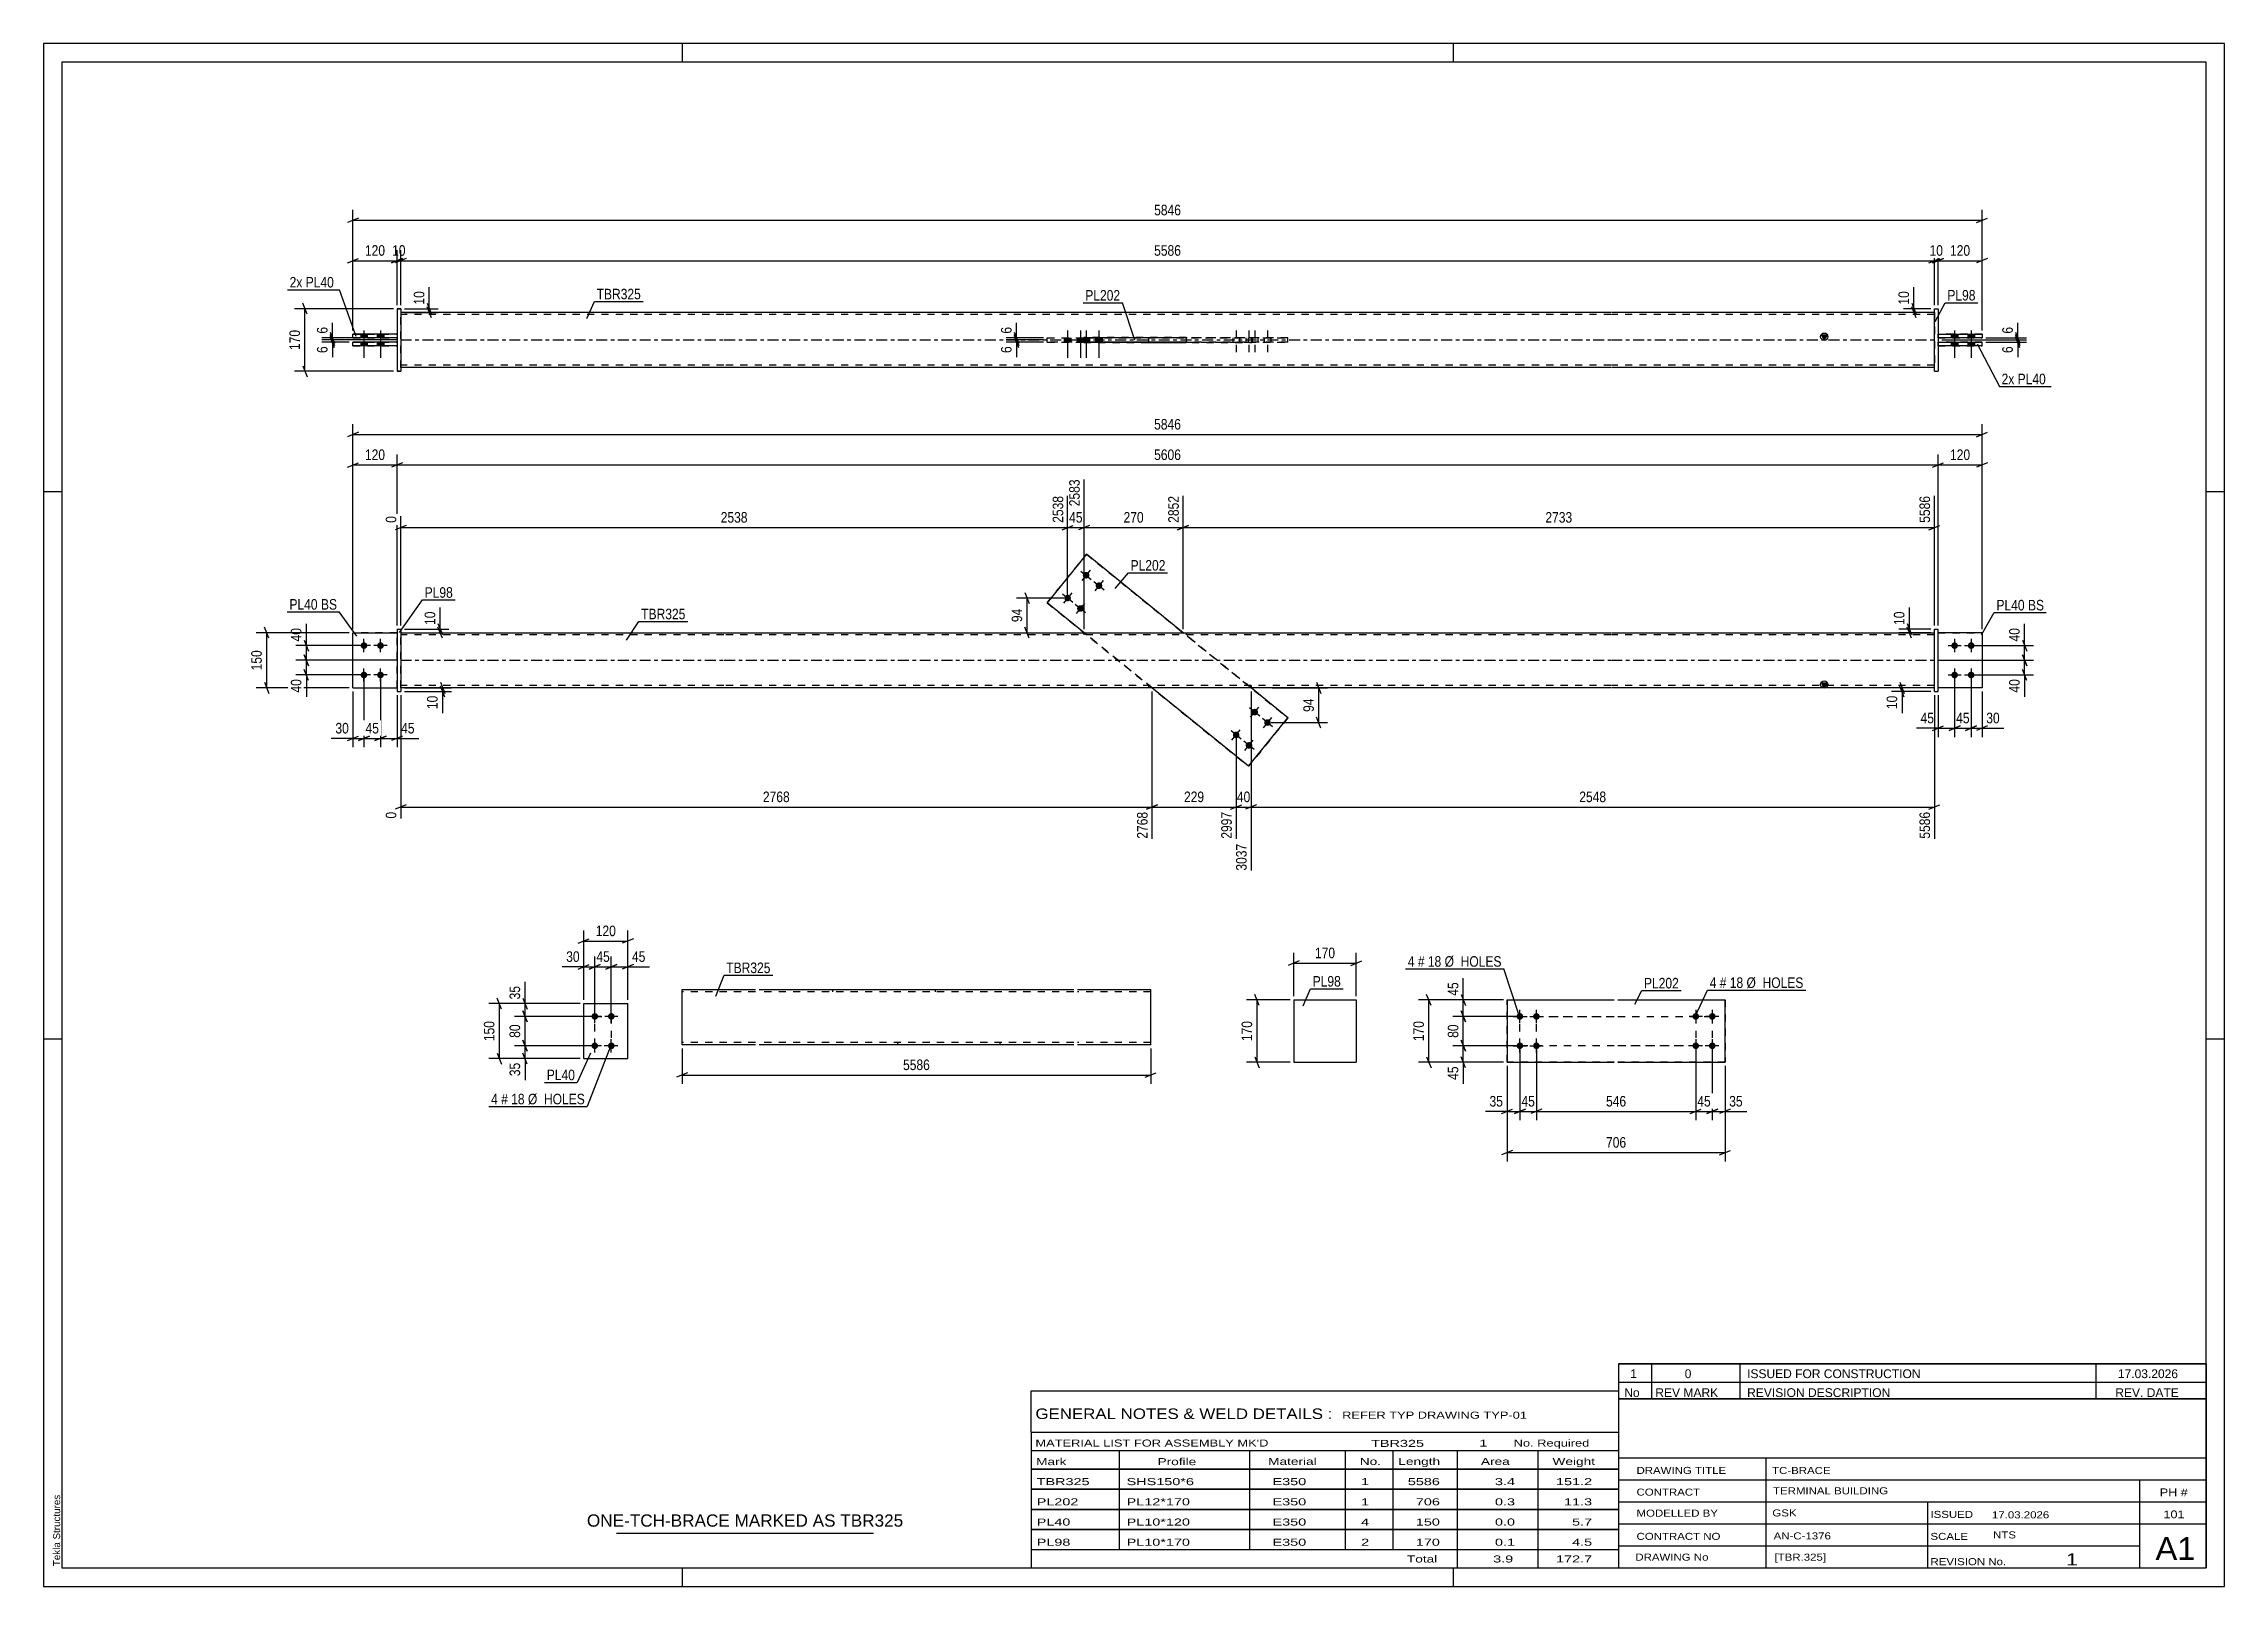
# Paper-space layout 'Layout1' of a CAD drawing. Header units: millimetres. Extents: x 0 to 594, y 0 to 420.
# The model-space entities are those that its viewports show. They can reach past a viewport. Long polylines and large blocks are cut down to what shows.
import ezdxf

# ---------------------------------------------------------------- set-up
doc = ezdxf.new("R2010")
doc.units = ezdxf.units.MM
doc.linetypes.add('DXK_LINE_DOT2', pattern=[3.9198, 1.9599, -1.9599])
doc.linetypes.add('DXK_LINE_DOT3', pattern=[5.9187, 2.979, -0.9799, 0.9799, -0.9799])
doc.layers.add('Viewport layer', color=7, linetype='Continuous', plot=False)
doc.styles.add('Arial', font='ARIAL.TTF', dxfattribs={"height": 0.2})
doc.styles.add('Arial Narrow', font='ARIALN.TTF', dxfattribs={"height": 0.2})

# ---------------------------------------------------------------- blocks, each defined once
blk = doc.blocks.new('Unknown-580611321-1130')
at = {"color": 5, "linetype": 'Continuous'}
for p, q in [((594, 420), (0, 420)), ((0, 420), (0, 0)), ((174, 415), (174, 420)), ((384, 415), (384, 420)), ((594, 0), (594, 420)), ((589, 415), (5, 415)), ((5, 415), (5, 5)), ((589, 5), (589, 415)), ((5, 298), (0, 298)), ((594, 298), (589, 298)), ((5, 149), (0, 149)), ((594, 149), (589, 149)), ((0, 0), (594, 0)), ((5, 5), (589, 5)), ((174, 0), (174, 5)), ((384, 0), (384, 5))]:
    blk.add_line(p, q, dxfattribs=at)
at = {"color": 174, "linetype": 'Continuous', "style": 'Arial'}
blk.add_text('Tekla Structures', height=1.9102, rotation=90, dxfattribs=at).set_placement((4.5, 5.5))
blk = doc.blocks.new('Part-580611321-2167 - 2161')
at = {"color": 2, "linetype": 'Continuous'}
for p, q in [((147.13, 143.67), (147.13, 158.67)), ((147.13, 158.67), (159.13, 158.67)), ((159.13, 143.67), (159.13, 158.67)), ((147.13, 143.67), (147.13, 143.67)), ((147.13, 143.67), (159.13, 143.67)), ((159.13, 143.67), (159.13, 143.67))]:
    blk.add_line(p, q, dxfattribs=at)
at = {"color": 7, "linetype": 'DXK_LINE_DOT2'}
for p, q in [((147.13, 158.67), (159.13, 158.67)), ((147.13, 143.67), (147.13, 143.67)), ((147.13, 143.67), (159.13, 143.67)), ((159.13, 143.67), (159.13, 143.67))]:
    blk.add_line(p, q, dxfattribs=at)
blk = doc.blocks.new('Bolt-580611321-2200 - 2161')
at = {"linetype": 'Continuous'}
for points in [[(150.13, 154.27), (149.95, 154.29), (149.77, 154.35), (149.61, 154.44), (149.47, 154.57), (149.35, 154.72), (149.28, 154.89), (149.24, 155.08), (149.24, 155.27), (149.28, 155.45), (149.35, 155.62), (149.47, 155.77), (149.61, 155.9), (149.77, 155.99), (149.95, 156.05), (150.13, 156.07), (150.32, 156.05), (150.5, 155.99), (150.66, 155.9), (150.8, 155.77), (150.91, 155.62), (150.99, 155.45), (151.03, 155.27), (151.03, 155.08), (150.99, 154.89), (150.91, 154.72), (150.8, 154.57), (150.66, 154.44), (150.5, 154.35), (150.32, 154.29)], [(154.63, 154.27), (154.45, 154.29), (154.27, 154.35), (154.11, 154.44), (153.97, 154.57), (153.85, 154.72), (153.78, 154.89), (153.74, 155.08), (153.74, 155.27), (153.78, 155.45), (153.85, 155.62), (153.97, 155.77), (154.11, 155.9), (154.27, 155.99), (154.45, 156.05), (154.63, 156.07), (154.82, 156.05), (155, 155.99), (155.16, 155.9), (155.3, 155.77), (155.41, 155.62), (155.49, 155.45), (155.53, 155.27), (155.53, 155.08), (155.49, 154.89), (155.41, 154.72), (155.3, 154.57), (155.16, 154.44), (155, 154.35), (154.82, 154.29)], [(150.13, 146.27), (149.95, 146.29), (149.77, 146.35), (149.61, 146.44), (149.47, 146.57), (149.35, 146.72), (149.28, 146.89), (149.24, 147.08), (149.24, 147.27), (149.28, 147.45), (149.35, 147.62), (149.47, 147.77), (149.61, 147.9), (149.77, 147.99), (149.95, 148.05), (150.13, 148.07), (150.32, 148.05), (150.5, 147.99), (150.66, 147.9), (150.8, 147.77), (150.91, 147.62), (150.99, 147.45), (151.03, 147.27), (151.03, 147.08), (150.99, 146.89), (150.91, 146.72), (150.8, 146.57), (150.66, 146.44), (150.5, 146.35), (150.32, 146.29)], [(154.63, 146.27), (154.45, 146.29), (154.27, 146.35), (154.11, 146.44), (153.97, 146.57), (153.85, 146.72), (153.78, 146.89), (153.74, 147.08), (153.74, 147.27), (153.78, 147.45), (153.85, 147.62), (153.97, 147.77), (154.11, 147.9), (154.27, 147.99), (154.45, 148.05), (154.63, 148.07), (154.82, 148.05), (155, 147.99), (155.16, 147.9), (155.3, 147.77), (155.41, 147.62), (155.49, 147.45), (155.53, 147.27), (155.53, 147.08), (155.49, 146.89), (155.41, 146.72), (155.3, 146.57), (155.16, 146.44), (155, 146.35), (154.82, 146.29)]]:
    blk.add_hatch(color=1, dxfattribs=at).paths.add_polyline_path(points)
at = {"color": 1, "linetype": 'Continuous'}
for p, q in [((151.93, 155.17), (148.33, 155.17)), ((150.13, 153.37), (150.13, 156.97)), ((156.43, 155.17), (152.83, 155.17)), ((154.63, 153.37), (154.63, 156.97)), ((150.13, 145.37), (150.13, 148.97)), ((154.63, 145.37), (154.63, 148.97)), ((151.93, 147.17), (148.33, 147.17)), ((156.43, 147.17), (152.83, 147.17))]:
    blk.add_line(p, q, dxfattribs=at)
blk = doc.blocks.new('Bolt-580611321-1705 - 1677')
at = {"linetype": 'Continuous'}
for points in [[(283.95, 276.17), (284.14, 276.15), (284.32, 276.09), (284.48, 276), (284.62, 275.87), (284.73, 275.72), (284.81, 275.55), (284.85, 275.36), (284.85, 275.18), (284.81, 274.99), (284.73, 274.82), (284.62, 274.67), (284.48, 274.54), (284.32, 274.45), (284.14, 274.39), (283.95, 274.37), (283.77, 274.39), (283.59, 274.45), (283.42, 274.54), (283.28, 274.67), (283.17, 274.82), (283.1, 274.99), (283.06, 275.18), (283.06, 275.36), (283.1, 275.55), (283.17, 275.72), (283.28, 275.87), (283.42, 276), (283.59, 276.09), (283.77, 276.15)], [(287.45, 273.34), (287.63, 273.32), (287.81, 273.26), (287.98, 273.16), (288.12, 273.04), (288.23, 272.89), (288.3, 272.71), (288.34, 272.53), (288.34, 272.34), (288.3, 272.16), (288.23, 271.99), (288.12, 271.83), (287.98, 271.71), (287.81, 271.61), (287.63, 271.55), (287.45, 271.54), (287.26, 271.55), (287.08, 271.61), (286.92, 271.71), (286.78, 271.83), (286.67, 271.99), (286.59, 272.16), (286.55, 272.34), (286.55, 272.53), (286.59, 272.71), (286.67, 272.89), (286.78, 273.04), (286.92, 273.16), (287.08, 273.26), (287.26, 273.32)], [(278.91, 269.96), (279.1, 269.94), (279.28, 269.88), (279.44, 269.79), (279.58, 269.66), (279.69, 269.51), (279.77, 269.34), (279.81, 269.15), (279.81, 268.97), (279.77, 268.78), (279.69, 268.61), (279.58, 268.46), (279.44, 268.33), (279.28, 268.24), (279.1, 268.18), (278.91, 268.16), (278.73, 268.18), (278.55, 268.24), (278.38, 268.33), (278.24, 268.46), (278.13, 268.61), (278.06, 268.78), (278.02, 268.97), (278.02, 269.15), (278.06, 269.34), (278.13, 269.51), (278.24, 269.66), (278.38, 269.79), (278.55, 269.88), (278.73, 269.94)], [(282.41, 267.12), (282.59, 267.1), (282.77, 267.05), (282.94, 266.95), (283.08, 266.83), (283.19, 266.67), (283.26, 266.5), (283.3, 266.32), (283.3, 266.13), (283.26, 265.95), (283.19, 265.77), (283.08, 265.62), (282.94, 265.5), (282.77, 265.4), (282.59, 265.34), (282.41, 265.32), (282.22, 265.34), (282.04, 265.4), (281.88, 265.5), (281.74, 265.62), (281.63, 265.77), (281.55, 265.95), (281.51, 266.13), (281.51, 266.32), (281.55, 266.5), (281.63, 266.67), (281.74, 266.83), (281.88, 266.95), (282.04, 267.05), (282.22, 267.1)]]:
    blk.add_hatch(color=1, dxfattribs=at).paths.add_polyline_path(points)
at = {"color": 1, "linetype": 'Continuous'}
for p, q in [((282.56, 276.41), (285.35, 274.14)), ((285.09, 276.67), (282.82, 273.87)), ((286.05, 273.57), (288.85, 271.3)), ((288.58, 273.83), (286.31, 271.04)), ((277.51, 270.19), (280.31, 267.92)), ((280.05, 270.46), (277.78, 267.66)), ((281.01, 267.36), (283.8, 265.09)), ((283.54, 267.62), (281.27, 264.83))]:
    blk.add_line(p, q, dxfattribs=at)
blk = doc.blocks.new('Part-580611321-1689 - 1677')
at = {"color": 2, "linetype": 'Continuous'}
for p, q in [((515.02, 243.61), (515.02, 260.62)), ((515.02, 260.61), (516.02, 260.61)), ((516.02, 243.61), (516.02, 260.62)), ((515.02, 243.62), (515.02, 243.61)), ((515.02, 243.61), (516.02, 243.61))]:
    blk.add_line(p, q, dxfattribs=at)
at = {"color": 7, "linetype": 'DXK_LINE_DOT2'}
for p, q in [((515.02, 260.62), (516.02, 260.62)), ((515.02, 243.62), (516.02, 243.62))]:
    blk.add_line(p, q, dxfattribs=at)
blk = doc.blocks.new('Part-580611321-1699 - 1677')
at = {"color": 7, "linetype": 'DXK_LINE_DOT2'}
for p, q in [((528.02, 259.61), (516.02, 259.61)), ((516.02, 259.61), (516.02, 259.61)), ((516.02, 244.61), (516.02, 259.61)), ((528.02, 259.61), (528.02, 259.61)), ((528.02, 244.61), (516.02, 244.61))]:
    blk.add_line(p, q, dxfattribs=at)
at = {"color": 2, "linetype": 'Continuous'}
for p, q in [((528.02, 259.61), (516.02, 259.61)), ((528.02, 259.61), (528.02, 259.61)), ((528.02, 259.61), (528.02, 244.61)), ((528.02, 244.61), (516.02, 244.61))]:
    blk.add_line(p, q, dxfattribs=at)
blk = doc.blocks.new('Part-580611321-1683 - 1677')
at = {"color": 7, "linetype": 'DXK_LINE_DOT2'}
for p, q in [((84.26, 244.62), (84.26, 259.62)), ((84.26, 259.62), (96.26, 259.62)), ((96.26, 259.62), (84.26, 259.62)), ((96.26, 244.62), (96.26, 259.62)), ((84.26, 244.62), (84.26, 244.62)), ((84.26, 244.62), (96.26, 244.62)), ((84.26, 244.62), (96.26, 244.62)), ((96.26, 244.62), (96.26, 244.62))]:
    blk.add_line(p, q, dxfattribs=at)
blk = doc.blocks.new('Part-580611321-1704 - 1677')
at = {"linetype": 'Continuous'}
blk.add_hatch(color=2, dxfattribs=at).paths.add_polyline_path([(485.02, 244.62), (484.22, 246.02), (485.82, 246.02)])
at = {"color": 2, "linetype": 'Continuous'}
for p, q in [((97.26, 259.62), (185.26, 259.62)), ((185.36, 259.62), (426.92, 259.62)), ((427.02, 259.62), (515.02, 259.62)), ((185.26, 244.62), (97.26, 244.62)), ((426.92, 244.62), (185.36, 244.62)), ((515.02, 244.62), (427.02, 244.62)), ((485.02, 244.62), (484.22, 246.02)), ((484.22, 246.02), (485.82, 246.02)), ((485.82, 246.02), (485.02, 244.62))]:
    blk.add_line(p, q, dxfattribs=at)
at = {"color": 7, "linetype": 'DXK_LINE_DOT2'}
for p, q in [((97.26, 244.62), (97.26, 259.62)), ((185.26, 259.02), (97.26, 259.02)), ((426.92, 259.02), (185.36, 259.02)), ((283.31, 259.62), (283.31, 259.02)), ((311.22, 259.62), (311.22, 259.02)), ((515.02, 259.02), (427.02, 259.02)), ((515.02, 244.62), (515.02, 259.62)), ((185.26, 245.22), (97.26, 245.22)), ((426.92, 245.22), (185.36, 245.22)), ((301.05, 244.62), (301.05, 245.22)), ((328.97, 244.62), (328.97, 245.22)), ((515.02, 245.22), (427.02, 245.22))]:
    blk.add_line(p, q, dxfattribs=at)
at = {"color": 7, "linetype": 'DXK_LINE_DOT3'}
for p, q in [((97.26, 252.12), (185.26, 252.12)), ((185.36, 252.12), (426.92, 252.12)), ((427.02, 252.12), (515.02, 252.12))]:
    blk.add_line(p, q, dxfattribs=at)
at = {"color": 2, "linetype": 'Continuous'}
blk.add_circle((485.02, 245.52), 1, dxfattribs=at)
blk = doc.blocks.new('Part-580611321-1688 - 1677')
at = {"color": 2, "linetype": 'Continuous'}
for p, q in [((84.26, 244.61), (84.26, 259.61)), ((84.26, 259.61), (96.26, 259.61)), ((84.26, 244.61), (84.26, 244.61)), ((84.26, 244.61), (96.26, 244.61))]:
    blk.add_line(p, q, dxfattribs=at)
at = {"color": 7, "linetype": 'DXK_LINE_DOT2'}
for p, q in [((96.26, 259.61), (84.26, 259.61)), ((96.26, 244.61), (96.26, 259.61)), ((84.26, 244.61), (96.26, 244.61)), ((96.26, 244.61), (96.26, 244.61))]:
    blk.add_line(p, q, dxfattribs=at)
blk = doc.blocks.new('Part-580611321-1694 - 1677')
at = {"color": 7, "linetype": 'DXK_LINE_DOT2'}
for p, q in [((516.02, 259.62), (528.02, 259.62)), ((528.02, 259.62), (516.02, 259.62)), ((516.02, 259.62), (516.02, 259.62)), ((516.02, 244.62), (516.02, 259.62)), ((528.02, 259.62), (528.02, 259.62)), ((528.02, 259.62), (528.02, 244.62)), ((528.02, 244.62), (516.02, 244.62)), ((528.02, 244.62), (516.02, 244.62))]:
    blk.add_line(p, q, dxfattribs=at)
blk = doc.blocks.new('Bolt-580611321-1706 - 1677')
at = {"linetype": 'Continuous'}
for points in [[(329.87, 238.91), (330.06, 238.89), (330.24, 238.83), (330.4, 238.73), (330.54, 238.61), (330.65, 238.46), (330.73, 238.28), (330.76, 238.1), (330.76, 237.91), (330.73, 237.73), (330.65, 237.56), (330.54, 237.4), (330.4, 237.28), (330.24, 237.18), (330.06, 237.13), (329.87, 237.11), (329.68, 237.13), (329.5, 237.18), (329.34, 237.28), (329.2, 237.4), (329.09, 237.56), (329.01, 237.73), (328.97, 237.91), (328.97, 238.1), (329.01, 238.28), (329.09, 238.46), (329.2, 238.61), (329.34, 238.73), (329.5, 238.83), (329.68, 238.89)], [(324.83, 232.7), (325.02, 232.68), (325.19, 232.62), (325.36, 232.52), (325.5, 232.4), (325.61, 232.25), (325.68, 232.07), (325.72, 231.89), (325.72, 231.7), (325.68, 231.52), (325.61, 231.35), (325.5, 231.19), (325.36, 231.07), (325.19, 230.97), (325.02, 230.91), (324.83, 230.9), (324.64, 230.91), (324.46, 230.97), (324.3, 231.07), (324.16, 231.19), (324.05, 231.35), (323.97, 231.52), (323.93, 231.7), (323.93, 231.89), (323.97, 232.07), (324.05, 232.25), (324.16, 232.4), (324.3, 232.52), (324.46, 232.62), (324.64, 232.68)], [(333.36, 236.07), (333.55, 236.05), (333.73, 235.99), (333.89, 235.9), (334.03, 235.77), (334.14, 235.62), (334.22, 235.45), (334.26, 235.27), (334.26, 235.08), (334.22, 234.89), (334.14, 234.72), (334.03, 234.57), (333.89, 234.44), (333.73, 234.35), (333.55, 234.29), (333.36, 234.27), (333.18, 234.29), (333, 234.35), (332.83, 234.44), (332.69, 234.57), (332.58, 234.72), (332.51, 234.89), (332.47, 235.08), (332.47, 235.27), (332.51, 235.45), (332.58, 235.62), (332.69, 235.77), (332.83, 235.9), (333, 235.99), (333.18, 236.05)], [(328.32, 229.86), (328.51, 229.84), (328.69, 229.78), (328.85, 229.69), (328.99, 229.56), (329.1, 229.41), (329.18, 229.24), (329.22, 229.05), (329.22, 228.87), (329.18, 228.68), (329.1, 228.51), (328.99, 228.36), (328.85, 228.23), (328.69, 228.14), (328.51, 228.08), (328.32, 228.06), (328.14, 228.08), (327.96, 228.14), (327.79, 228.23), (327.65, 228.36), (327.54, 228.51), (327.47, 228.68), (327.43, 228.87), (327.43, 229.05), (327.47, 229.24), (327.54, 229.41), (327.65, 229.56), (327.79, 229.69), (327.96, 229.78), (328.14, 229.84)]]:
    blk.add_hatch(color=1, dxfattribs=at).paths.add_polyline_path(points)
at = {"color": 1, "linetype": 'Continuous'}
for p, q in [((331.27, 236.87), (328.47, 239.14)), ((328.74, 236.61), (331, 239.4)), ((326.23, 230.66), (323.43, 232.93)), ((323.69, 230.4), (325.96, 233.19)), ((334.76, 234.04), (331.97, 236.31)), ((332.23, 233.77), (334.5, 236.57)), ((329.72, 227.83), (326.92, 230.09)), ((327.19, 227.56), (329.46, 230.36))]:
    blk.add_line(p, q, dxfattribs=at)
blk = doc.blocks.new('Bolt-580611321-1708 - 1677')
at = {"linetype": 'Continuous'}
for points in [[(87.26, 257.01), (87.45, 257), (87.63, 256.94), (87.79, 256.84), (87.93, 256.72), (88.04, 256.56), (88.12, 256.39), (88.15, 256.21), (88.15, 256.02), (88.12, 255.84), (88.04, 255.66), (87.93, 255.51), (87.79, 255.39), (87.63, 255.29), (87.45, 255.23), (87.26, 255.21), (87.07, 255.23), (86.89, 255.29), (86.73, 255.39), (86.59, 255.51), (86.48, 255.66), (86.4, 255.84), (86.36, 256.02), (86.36, 256.21), (86.4, 256.39), (86.48, 256.56), (86.59, 256.72), (86.73, 256.84), (86.89, 256.94), (87.07, 257)], [(91.76, 257.01), (91.95, 257), (92.13, 256.94), (92.29, 256.84), (92.43, 256.72), (92.54, 256.56), (92.62, 256.39), (92.65, 256.21), (92.65, 256.02), (92.62, 255.84), (92.54, 255.66), (92.43, 255.51), (92.29, 255.39), (92.13, 255.29), (91.95, 255.23), (91.76, 255.21), (91.57, 255.23), (91.39, 255.29), (91.23, 255.39), (91.09, 255.51), (90.98, 255.66), (90.9, 255.84), (90.86, 256.02), (90.86, 256.21), (90.9, 256.39), (90.98, 256.56), (91.09, 256.72), (91.23, 256.84), (91.39, 256.94), (91.57, 257)], [(87.26, 249.01), (87.45, 249), (87.63, 248.94), (87.79, 248.84), (87.93, 248.72), (88.04, 248.56), (88.12, 248.39), (88.15, 248.21), (88.15, 248.02), (88.12, 247.84), (88.04, 247.66), (87.93, 247.51), (87.79, 247.39), (87.63, 247.29), (87.45, 247.23), (87.26, 247.21), (87.07, 247.23), (86.89, 247.29), (86.73, 247.39), (86.59, 247.51), (86.48, 247.66), (86.4, 247.84), (86.36, 248.02), (86.36, 248.21), (86.4, 248.39), (86.48, 248.56), (86.59, 248.72), (86.73, 248.84), (86.89, 248.94), (87.07, 249)], [(91.76, 249.01), (91.95, 249), (92.13, 248.94), (92.29, 248.84), (92.43, 248.72), (92.54, 248.56), (92.62, 248.39), (92.65, 248.21), (92.65, 248.02), (92.62, 247.84), (92.54, 247.66), (92.43, 247.51), (92.29, 247.39), (92.13, 247.29), (91.95, 247.23), (91.76, 247.21), (91.57, 247.23), (91.39, 247.29), (91.23, 247.39), (91.09, 247.51), (90.98, 247.66), (90.9, 247.84), (90.86, 248.02), (90.86, 248.21), (90.9, 248.39), (90.98, 248.56), (91.09, 248.72), (91.23, 248.84), (91.39, 248.94), (91.57, 249)]]:
    blk.add_hatch(color=1, dxfattribs=at).paths.add_polyline_path(points)
at = {"color": 1, "linetype": 'Continuous'}
for p, q in [((89.06, 256.12), (85.46, 256.12)), ((87.26, 254.32), (87.26, 257.92)), ((93.56, 256.12), (89.96, 256.12)), ((91.76, 254.32), (91.76, 257.92)), ((87.26, 246.32), (87.26, 249.92)), ((91.76, 246.32), (91.76, 249.92)), ((89.06, 248.12), (85.46, 248.12)), ((93.56, 248.12), (89.96, 248.12))]:
    blk.add_line(p, q, dxfattribs=at)
blk = doc.blocks.new('Bolt-580611321-1709 - 1677')
at = {"linetype": 'Continuous'}
for points in [[(520.52, 257.01), (520.7, 257), (520.88, 256.94), (521.05, 256.84), (521.19, 256.72), (521.3, 256.56), (521.37, 256.39), (521.41, 256.21), (521.41, 256.02), (521.37, 255.84), (521.3, 255.66), (521.19, 255.51), (521.05, 255.39), (520.88, 255.29), (520.7, 255.23), (520.52, 255.21), (520.33, 255.23), (520.15, 255.29), (519.99, 255.39), (519.85, 255.51), (519.74, 255.66), (519.66, 255.84), (519.62, 256.02), (519.62, 256.21), (519.66, 256.39), (519.74, 256.56), (519.85, 256.72), (519.99, 256.84), (520.15, 256.94), (520.33, 257)], [(525.02, 257.01), (525.2, 257), (525.38, 256.94), (525.55, 256.84), (525.69, 256.72), (525.8, 256.56), (525.87, 256.39), (525.91, 256.21), (525.91, 256.02), (525.87, 255.84), (525.8, 255.66), (525.69, 255.51), (525.55, 255.39), (525.38, 255.29), (525.2, 255.23), (525.02, 255.21), (524.83, 255.23), (524.65, 255.29), (524.49, 255.39), (524.35, 255.51), (524.24, 255.66), (524.16, 255.84), (524.12, 256.02), (524.12, 256.21), (524.16, 256.39), (524.24, 256.56), (524.35, 256.72), (524.49, 256.84), (524.65, 256.94), (524.83, 257)], [(520.52, 249.01), (520.7, 249), (520.88, 248.94), (521.05, 248.84), (521.19, 248.72), (521.3, 248.56), (521.37, 248.39), (521.41, 248.21), (521.41, 248.02), (521.37, 247.84), (521.3, 247.66), (521.19, 247.51), (521.05, 247.39), (520.88, 247.29), (520.7, 247.23), (520.52, 247.21), (520.33, 247.23), (520.15, 247.29), (519.99, 247.39), (519.85, 247.51), (519.74, 247.66), (519.66, 247.84), (519.62, 248.02), (519.62, 248.21), (519.66, 248.39), (519.74, 248.56), (519.85, 248.72), (519.99, 248.84), (520.15, 248.94), (520.33, 249)], [(525.02, 249.01), (525.2, 249), (525.38, 248.94), (525.55, 248.84), (525.69, 248.72), (525.8, 248.56), (525.87, 248.39), (525.91, 248.21), (525.91, 248.02), (525.87, 247.84), (525.8, 247.66), (525.69, 247.51), (525.55, 247.39), (525.38, 247.29), (525.2, 247.23), (525.02, 247.21), (524.83, 247.23), (524.65, 247.29), (524.49, 247.39), (524.35, 247.51), (524.24, 247.66), (524.16, 247.84), (524.12, 248.02), (524.12, 248.21), (524.16, 248.39), (524.24, 248.56), (524.35, 248.72), (524.49, 248.84), (524.65, 248.94), (524.83, 249)]]:
    blk.add_hatch(color=1, dxfattribs=at).paths.add_polyline_path(points)
at = {"color": 1, "linetype": 'Continuous'}
for p, q in [((518.72, 256.12), (522.32, 256.12)), ((520.52, 257.92), (520.52, 254.32)), ((523.22, 256.12), (526.82, 256.12)), ((525.02, 257.92), (525.02, 254.32)), ((520.52, 249.92), (520.52, 246.32)), ((525.02, 249.92), (525.02, 246.32)), ((518.72, 248.12), (522.32, 248.12)), ((523.22, 248.12), (526.82, 248.12))]:
    blk.add_line(p, q, dxfattribs=at)
blk = doc.blocks.new('Part-580611321-1714 - 1677')
at = {"color": 2, "linetype": 'Continuous'}
for p, q in [((284.07, 280.97), (273.36, 267.77)), ((310.39, 259.62), (284.07, 280.97)), ((284.07, 280.97), (284.07, 280.97)), ((283.41, 259.62), (273.36, 267.77)), ((273.36, 267.77), (273.36, 267.77)), ((328.2, 223.26), (301.89, 244.62)), ((338.92, 236.46), (328.87, 244.62)), ((328.2, 223.26), (338.92, 236.46)), ((338.92, 236.46), (338.92, 236.46)), ((328.2, 223.26), (328.2, 223.26))]:
    blk.add_line(p, q, dxfattribs=at)
at = {"color": 7, "linetype": 'DXK_LINE_DOT2'}
for p, q in [((273.36, 267.77), (284.07, 280.97)), ((284.07, 280.97), (338.92, 236.46)), ((273.36, 267.77), (328.2, 223.26)), ((301.89, 244.62), (283.41, 259.62)), ((328.87, 244.62), (310.39, 259.62)), ((338.92, 236.46), (328.2, 223.26))]:
    blk.add_line(p, q, dxfattribs=at)
blk = doc.blocks.new('Part-580611321-1719 - 1677')
at = {"color": 2, "linetype": 'Continuous'}
for p, q in [((96.26, 260.62), (96.26, 243.61)), ((96.26, 260.61), (97.26, 260.61)), ((97.26, 260.62), (97.26, 260.61)), ((97.26, 260.61), (97.26, 243.61)), ((96.26, 243.61), (97.26, 243.61))]:
    blk.add_line(p, q, dxfattribs=at)
at = {"color": 7, "linetype": 'DXK_LINE_DOT2'}
for p, q in [((96.26, 260.62), (97.26, 260.62)), ((96.26, 243.62), (97.26, 243.62))]:
    blk.add_line(p, q, dxfattribs=at)
blk = doc.blocks.new('Part-580611321-1418 - 1367')
at = {"color": 2, "linetype": 'Continuous'}
for p, q in [((84.26, 337.72), (84.26, 338.72)), ((96.26, 338.72), (84.26, 338.72)), ((84.26, 337.72), (84.26, 337.72)), ((96.26, 337.72), (84.26, 337.72))]:
    blk.add_line(p, q, dxfattribs=at)
at = {"color": 7, "linetype": 'DXK_LINE_DOT2'}
for p, q in [((84.26, 338.72), (96.26, 338.72)), ((96.26, 338.72), (96.26, 337.72)), ((84.26, 337.72), (96.26, 337.72))]:
    blk.add_line(p, q, dxfattribs=at)
blk = doc.blocks.new('Bolt-580611321-1370 - 1367')
at = {"linetype": 'Continuous'}
for points in [[(86.36, 339.92), (88.16, 339.92), (88.16, 340.92), (86.36, 340.92)], [(86.36, 339.92), (88.16, 339.92), (88.16, 340.92), (86.36, 340.92)], [(86.36, 337.72), (88.16, 337.72), (88.16, 338.72), (86.36, 338.72)], [(86.36, 337.72), (88.16, 337.72), (88.16, 338.72), (86.36, 338.72)], [(90.86, 339.92), (92.66, 339.92), (92.66, 340.92), (90.86, 340.92)], [(90.86, 339.92), (92.66, 339.92), (92.66, 340.92), (90.86, 340.92)], [(90.86, 337.72), (92.66, 337.72), (92.66, 338.72), (90.86, 338.72)], [(90.86, 337.72), (92.66, 337.72), (92.66, 338.72), (90.86, 338.72)]]:
    blk.add_hatch(color=1, dxfattribs=at).paths.add_polyline_path(points)
at = {"color": 1, "linetype": 'Continuous'}
for p, q in [((86.36, 340.92), (86.36, 339.92)), ((86.36, 340.92), (86.36, 339.92)), ((86.36, 338.72), (86.36, 337.72)), ((86.36, 338.72), (86.36, 337.72)), ((87.26, 341.92), (87.26, 334.42)), ((87.26, 341.92), (87.26, 334.42)), ((88.16, 340.92), (88.16, 339.92)), ((88.16, 340.92), (88.16, 339.92)), ((88.16, 338.72), (88.16, 337.72)), ((88.16, 338.72), (88.16, 337.72)), ((90.86, 340.92), (90.86, 339.92)), ((90.86, 340.92), (90.86, 339.92)), ((90.86, 338.72), (90.86, 337.72)), ((90.86, 338.72), (90.86, 337.72)), ((91.76, 341.92), (91.76, 334.42)), ((91.76, 341.92), (91.76, 334.42)), ((92.66, 340.92), (92.66, 339.92)), ((92.66, 340.92), (92.66, 339.92)), ((92.66, 338.72), (92.66, 337.72)), ((92.66, 338.72), (92.66, 337.72))]:
    blk.add_line(p, q, dxfattribs=at)
blk = doc.blocks.new('Bolt-580611321-1435 - 1367')
at = {"color": 1, "linetype": 'DXK_LINE_DOT2'}
for p, q in [((323.93, 339.92), (323.93, 338.72)), ((324.83, 341.92), (324.83, 334.42)), ((325.73, 339.92), (325.73, 338.72)), ((327.42, 339.92), (327.42, 338.72)), ((328.32, 341.92), (328.32, 334.42)), ((328.97, 339.92), (328.97, 338.72)), ((329.22, 339.92), (329.22, 338.72)), ((329.87, 341.92), (329.87, 334.42)), ((330.77, 339.92), (330.77, 338.72)), ((332.46, 339.92), (332.46, 338.72)), ((333.36, 341.92), (333.36, 334.42)), ((334.26, 339.92), (334.26, 338.72))]:
    blk.add_line(p, q, dxfattribs=at)
blk = doc.blocks.new('Bolt-580611321-1371 - 1367')
at = {"linetype": 'Continuous'}
for points in [[(521.42, 340.92), (519.62, 340.92), (519.62, 339.92), (521.42, 339.92)], [(521.42, 340.92), (519.62, 340.92), (519.62, 339.92), (521.42, 339.92)], [(521.42, 338.72), (519.62, 338.72), (519.62, 337.72), (521.42, 337.72)], [(521.42, 338.72), (519.62, 338.72), (519.62, 337.72), (521.42, 337.72)], [(525.92, 340.92), (524.12, 340.92), (524.12, 339.92), (525.92, 339.92)], [(525.92, 340.92), (524.12, 340.92), (524.12, 339.92), (525.92, 339.92)], [(525.92, 338.72), (524.12, 338.72), (524.12, 337.72), (525.92, 337.72)], [(525.92, 338.72), (524.12, 338.72), (524.12, 337.72), (525.92, 337.72)]]:
    blk.add_hatch(color=1, dxfattribs=at).paths.add_polyline_path(points)
at = {"color": 1, "linetype": 'Continuous'}
for p, q in [((519.62, 340.92), (519.62, 339.92)), ((519.62, 340.92), (519.62, 339.92)), ((519.62, 338.72), (519.62, 337.72)), ((519.62, 338.72), (519.62, 337.72)), ((520.52, 341.92), (520.52, 334.42)), ((520.52, 341.92), (520.52, 334.42)), ((521.42, 340.92), (521.42, 339.92)), ((521.42, 340.92), (521.42, 339.92)), ((521.42, 338.72), (521.42, 337.72)), ((521.42, 338.72), (521.42, 337.72)), ((524.12, 340.92), (524.12, 339.92)), ((524.12, 340.92), (524.12, 339.92)), ((524.12, 338.72), (524.12, 337.72)), ((524.12, 338.72), (524.12, 337.72)), ((525.02, 341.92), (525.02, 334.42)), ((525.02, 341.92), (525.02, 334.42)), ((525.92, 340.92), (525.92, 339.92)), ((525.92, 340.92), (525.92, 339.92)), ((525.92, 338.72), (525.92, 337.72)), ((525.92, 338.72), (525.92, 337.72))]:
    blk.add_line(p, q, dxfattribs=at)
blk = doc.blocks.new('Part-580611321-1456 - 1367')
at = {"linetype": 'Continuous'}
blk.add_hatch(color=2, dxfattribs=at).paths.add_polyline_path([(485.02, 339.32), (484.22, 340.72), (485.82, 340.72)])
at = {"color": 2, "linetype": 'Continuous'}
for p, q in [((185.26, 346.82), (97.26, 346.82)), ((426.92, 346.82), (185.36, 346.82)), ((515.02, 346.82), (427.02, 346.82)), ((283.31, 340.02), (311.22, 340.02)), ((283.31, 340.02), (283.31, 339.92)), ((283.31, 338.72), (283.31, 338.62)), ((283.31, 338.62), (283.31, 338.62)), ((311.22, 338.62), (283.31, 338.62)), ((301.05, 340.02), (301.05, 339.92)), ((301.05, 338.62), (301.05, 338.72)), ((311.22, 340.02), (311.22, 338.62)), ((485.02, 339.32), (484.22, 340.72)), ((484.22, 340.72), (485.82, 340.72)), ((485.82, 340.72), (485.02, 339.32)), ((185.26, 331.82), (97.26, 331.82)), ((426.92, 331.82), (185.36, 331.82)), ((515.02, 331.82), (427.02, 331.82))]:
    blk.add_line(p, q, dxfattribs=at)
at = {"color": 7, "linetype": 'DXK_LINE_DOT2'}
for p, q in [((97.26, 331.82), (97.26, 346.82)), ((185.26, 346.22), (97.26, 346.22)), ((426.92, 346.22), (185.36, 346.22)), ((515.02, 346.22), (427.02, 346.22)), ((515.02, 346.82), (515.02, 331.82)), ((311.22, 340.02), (283.31, 340.02)), ((283.31, 338.62), (283.31, 339.92)), ((283.31, 338.62), (311.22, 338.62)), ((301.05, 340.02), (301.05, 340.02)), ((301.05, 340.02), (301.05, 340.02)), ((301.05, 340.02), (328.97, 340.02)), ((301.05, 340.02), (328.97, 340.02)), ((301.05, 338.62), (301.05, 339.92)), ((328.97, 338.62), (301.05, 338.62)), ((301.05, 338.62), (301.05, 338.62)), ((301.05, 338.62), (328.97, 338.62)), ((328.97, 340.02), (328.97, 338.62)), ((185.26, 332.42), (97.26, 332.42)), ((426.92, 332.42), (185.36, 332.42)), ((515.02, 332.42), (427.02, 332.42))]:
    blk.add_line(p, q, dxfattribs=at)
at = {"color": 7, "linetype": 'DXK_LINE_DOT3'}
for p, q in [((97.26, 339.32), (185.26, 339.32)), ((185.36, 339.32), (426.92, 339.32)), ((427.02, 339.32), (515.02, 339.32))]:
    blk.add_line(p, q, dxfattribs=at)
at = {"color": 2, "linetype": 'Continuous'}
blk.add_circle((485.02, 340.22), 1, dxfattribs=at)
blk = doc.blocks.new('Part-580611321-1413 - 1367')
at = {"color": 2, "linetype": 'Continuous'}
for p, q in [((84.26, 339.92), (84.26, 340.92)), ((96.26, 340.92), (84.26, 340.92)), ((84.26, 339.92), (84.26, 339.92)), ((96.26, 339.92), (84.26, 339.92))]:
    blk.add_line(p, q, dxfattribs=at)
at = {"color": 7, "linetype": 'DXK_LINE_DOT2'}
for p, q in [((84.26, 340.92), (84.26, 340.92)), ((84.26, 340.92), (96.26, 340.92)), ((84.26, 339.92), (96.26, 339.92)), ((96.26, 340.92), (96.26, 339.92))]:
    blk.add_line(p, q, dxfattribs=at)
blk = doc.blocks.new('Part-580611321-1461 - 1367')
at = {"color": 2, "linetype": 'Continuous'}
for p, q in [((516.02, 338.72), (528.02, 338.72)), ((528.02, 337.72), (528.02, 338.72)), ((528.02, 337.72), (516.02, 337.72))]:
    blk.add_line(p, q, dxfattribs=at)
at = {"color": 7, "linetype": 'DXK_LINE_DOT2'}
for p, q in [((516.02, 337.72), (516.02, 338.72)), ((528.02, 338.72), (516.02, 338.72)), ((516.02, 337.72), (528.02, 337.72))]:
    blk.add_line(p, q, dxfattribs=at)
blk = doc.blocks.new('Part-580611321-1397 - 1367')
at = {"color": 2, "linetype": 'Continuous'}
for p, q in [((273.36, 338.72), (273.36, 339.92)), ((284.07, 338.72), (284.07, 339.92)), ((311.22, 339.92), (284.07, 339.92)), ((311.22, 338.72), (284.07, 338.72))]:
    blk.add_line(p, q, dxfattribs=at)
at = {"color": 7, "linetype": 'DXK_LINE_DOT2'}
for p, q in [((273.36, 339.92), (328.2, 339.92)), ((273.36, 339.92), (284.07, 339.92)), ((284.07, 338.72), (273.36, 338.72)), ((273.36, 338.72), (328.2, 338.72)), ((338.92, 339.92), (311.22, 339.92)), ((338.92, 338.72), (311.22, 338.72)), ((328.2, 338.72), (328.2, 339.92)), ((328.2, 339.92), (338.92, 339.92)), ((328.2, 338.72), (338.92, 338.72)), ((338.92, 338.72), (338.92, 339.92))]:
    blk.add_line(p, q, dxfattribs=at)
blk = doc.blocks.new('Part-580611321-1398 - 1367')
at = {"color": 2, "linetype": 'Continuous'}
for p, q in [((96.26, 347.82), (97.26, 347.82)), ((96.26, 347.82), (96.26, 330.82)), ((97.26, 347.82), (97.26, 347.82)), ((97.26, 347.82), (97.26, 330.82)), ((97.26, 330.82), (96.26, 330.82)), ((96.26, 330.82), (96.26, 330.82))]:
    blk.add_line(p, q, dxfattribs=at)
at = {"color": 7, "linetype": 'DXK_LINE_DOT2'}
for p, q in [((97.26, 347.82), (96.26, 347.82)), ((97.26, 347.82), (97.26, 347.82)), ((96.26, 330.82), (97.26, 330.82))]:
    blk.add_line(p, q, dxfattribs=at)
blk = doc.blocks.new('Part-580611321-1433 - 1367')
at = {"color": 2, "linetype": 'Continuous'}
for p, q in [((515.02, 347.82), (515.02, 347.82)), ((515.02, 330.82), (515.02, 347.82)), ((515.02, 347.82), (516.02, 347.82)), ((516.02, 347.82), (516.02, 347.82)), ((516.02, 347.82), (516.02, 330.82)), ((515.02, 330.82), (516.02, 330.82)), ((515.02, 330.82), (515.02, 330.82)), ((516.02, 330.82), (516.02, 330.82))]:
    blk.add_line(p, q, dxfattribs=at)
at = {"color": 7, "linetype": 'DXK_LINE_DOT2'}
for p, q in [((515.02, 347.82), (515.02, 347.82)), ((515.02, 347.82), (516.02, 347.82)), ((515.02, 330.82), (516.02, 330.82))]:
    blk.add_line(p, q, dxfattribs=at)
blk = doc.blocks.new('Bolt-580611321-1436 - 1367')
at = {"linetype": 'Continuous'}
for points in [[(279.81, 339.92), (278.01, 339.92), (278.01, 338.72), (279.81, 338.72)], [(283.31, 339.92), (281.51, 339.92), (281.51, 338.72), (283.31, 338.72)], [(284.85, 339.92), (283.05, 339.92), (283.05, 338.72), (284.85, 338.72)], [(288.35, 339.92), (286.55, 339.92), (286.55, 338.72), (288.35, 338.72)]]:
    blk.add_hatch(color=1, dxfattribs=at).paths.add_polyline_path(points)
at = {"color": 1, "linetype": 'Continuous'}
for p, q in [((278.01, 339.92), (278.01, 338.72)), ((278.91, 341.92), (278.91, 334.42)), ((279.81, 339.92), (279.81, 338.72)), ((281.51, 339.92), (281.51, 338.72)), ((282.41, 341.92), (282.41, 334.42)), ((283.05, 339.92), (283.05, 338.72)), ((283.31, 339.92), (283.31, 338.72)), ((283.95, 341.92), (283.95, 334.42)), ((284.85, 339.92), (284.85, 338.72)), ((286.55, 339.92), (286.55, 338.72)), ((287.45, 341.92), (287.45, 334.42)), ((288.35, 339.92), (288.35, 338.72))]:
    blk.add_line(p, q, dxfattribs=at)
blk = doc.blocks.new('Part-580611321-1466 - 1367')
at = {"color": 2, "linetype": 'Continuous'}
for p, q in [((516.02, 340.92), (528.02, 340.92)), ((528.02, 339.92), (516.02, 339.92)), ((528.02, 340.92), (528.02, 339.92))]:
    blk.add_line(p, q, dxfattribs=at)
at = {"color": 7, "linetype": 'DXK_LINE_DOT2'}
for p, q in [((516.02, 339.92), (516.02, 340.92)), ((528.02, 340.92), (516.02, 340.92)), ((516.02, 339.92), (528.02, 339.92)), ((528.02, 340.92), (528.02, 340.92))]:
    blk.add_line(p, q, dxfattribs=at)
blk = doc.blocks.new('Bolt-580611321-2463 - 2457')
at = {"linetype": 'Continuous'}
for points in [[(402.67, 155.87), (402.81, 155.74), (402.91, 155.58), (402.98, 155.4), (403.01, 155.22), (403, 155.03), (402.95, 154.85), (402.86, 154.68), (402.74, 154.53), (402.6, 154.42), (402.43, 154.33), (402.25, 154.28), (402.06, 154.27), (401.87, 154.3), (401.7, 154.37), (401.54, 154.47), (401.41, 154.61), (401.31, 154.76), (401.24, 154.94), (401.21, 155.13), (401.22, 155.31), (401.27, 155.5), (401.35, 155.66), (401.47, 155.81), (401.62, 155.93), (401.79, 156.01), (401.97, 156.06), (402.16, 156.07), (402.34, 156.04), (402.52, 155.97)], [(407.17, 155.87), (407.31, 155.74), (407.41, 155.58), (407.48, 155.4), (407.51, 155.22), (407.5, 155.03), (407.45, 154.85), (407.36, 154.68), (407.24, 154.53), (407.1, 154.42), (406.93, 154.33), (406.75, 154.28), (406.56, 154.27), (406.37, 154.3), (406.2, 154.37), (406.04, 154.47), (405.91, 154.61), (405.81, 154.76), (405.74, 154.94), (405.71, 155.13), (405.72, 155.31), (405.77, 155.5), (405.85, 155.66), (405.97, 155.81), (406.12, 155.93), (406.29, 156.01), (406.47, 156.06), (406.66, 156.07), (406.84, 156.04), (407.02, 155.97)], [(402.67, 147.87), (402.81, 147.74), (402.91, 147.58), (402.98, 147.4), (403.01, 147.22), (403, 147.03), (402.95, 146.85), (402.86, 146.68), (402.74, 146.53), (402.6, 146.42), (402.43, 146.33), (402.25, 146.28), (402.06, 146.27), (401.87, 146.3), (401.7, 146.37), (401.54, 146.47), (401.41, 146.61), (401.31, 146.76), (401.24, 146.94), (401.21, 147.13), (401.22, 147.31), (401.27, 147.5), (401.35, 147.66), (401.47, 147.81), (401.62, 147.93), (401.79, 148.01), (401.97, 148.06), (402.16, 148.07), (402.34, 148.04), (402.52, 147.97)], [(407.17, 147.87), (407.31, 147.74), (407.41, 147.58), (407.48, 147.4), (407.51, 147.22), (407.5, 147.03), (407.45, 146.85), (407.36, 146.68), (407.24, 146.53), (407.1, 146.42), (406.93, 146.33), (406.75, 146.28), (406.56, 146.27), (406.37, 146.3), (406.2, 146.37), (406.04, 146.47), (405.91, 146.61), (405.81, 146.76), (405.74, 146.94), (405.71, 147.13), (405.72, 147.31), (405.77, 147.5), (405.85, 147.66), (405.97, 147.81), (406.12, 147.93), (406.29, 148.01), (406.47, 148.06), (406.66, 148.07), (406.84, 148.04), (407.02, 147.97)]]:
    blk.add_hatch(color=1, dxfattribs=at).paths.add_polyline_path(points)
at = {"color": 1, "linetype": 'Continuous'}
for p, q in [((400.31, 155.17), (403.91, 155.17)), ((402.11, 153.37), (402.11, 156.97)), ((404.81, 155.17), (408.41, 155.17)), ((406.61, 153.37), (406.61, 156.97)), ((402.11, 145.37), (402.11, 148.97)), ((406.61, 145.37), (406.61, 148.97)), ((400.31, 147.17), (403.91, 147.17)), ((404.81, 147.17), (408.41, 147.17))]:
    blk.add_line(p, q, dxfattribs=at)
blk = doc.blocks.new('Bolt-580611321-2468 - 2457')
at = {"linetype": 'Continuous'}
for points in [[(450.58, 155.87), (450.71, 155.74), (450.81, 155.58), (450.88, 155.4), (450.91, 155.22), (450.9, 155.03), (450.85, 154.85), (450.76, 154.68), (450.64, 154.54), (450.5, 154.42), (450.33, 154.33), (450.15, 154.28), (449.96, 154.27), (449.77, 154.3), (449.6, 154.37), (449.44, 154.47), (449.31, 154.61), (449.21, 154.76), (449.14, 154.94), (449.11, 155.13), (449.12, 155.31), (449.17, 155.5), (449.25, 155.66), (449.37, 155.81), (449.52, 155.93), (449.69, 156.01), (449.87, 156.06), (450.06, 156.07), (450.24, 156.04), (450.42, 155.97)], [(455.08, 155.87), (455.21, 155.74), (455.31, 155.58), (455.38, 155.4), (455.41, 155.22), (455.4, 155.03), (455.35, 154.85), (455.26, 154.68), (455.14, 154.54), (455, 154.42), (454.83, 154.33), (454.65, 154.28), (454.46, 154.27), (454.27, 154.3), (454.1, 154.37), (453.94, 154.47), (453.81, 154.61), (453.71, 154.76), (453.64, 154.94), (453.61, 155.13), (453.62, 155.31), (453.67, 155.5), (453.75, 155.66), (453.87, 155.81), (454.02, 155.93), (454.19, 156.01), (454.37, 156.06), (454.56, 156.07), (454.74, 156.04), (454.92, 155.97)], [(450.58, 147.87), (450.71, 147.74), (450.81, 147.58), (450.88, 147.4), (450.91, 147.22), (450.9, 147.03), (450.85, 146.85), (450.76, 146.68), (450.64, 146.54), (450.5, 146.42), (450.33, 146.33), (450.15, 146.28), (449.96, 146.27), (449.77, 146.3), (449.6, 146.37), (449.44, 146.47), (449.31, 146.61), (449.21, 146.76), (449.14, 146.94), (449.11, 147.13), (449.12, 147.31), (449.17, 147.5), (449.25, 147.66), (449.37, 147.81), (449.52, 147.93), (449.69, 148.01), (449.87, 148.06), (450.06, 148.07), (450.24, 148.04), (450.42, 147.97)], [(455.08, 147.87), (455.21, 147.74), (455.31, 147.58), (455.38, 147.4), (455.41, 147.22), (455.4, 147.03), (455.35, 146.85), (455.26, 146.68), (455.14, 146.54), (455, 146.42), (454.83, 146.33), (454.65, 146.28), (454.46, 146.27), (454.27, 146.3), (454.1, 146.37), (453.94, 146.47), (453.81, 146.61), (453.71, 146.76), (453.64, 146.94), (453.61, 147.13), (453.62, 147.31), (453.67, 147.5), (453.75, 147.66), (453.87, 147.81), (454.02, 147.93), (454.19, 148.01), (454.37, 148.06), (454.56, 148.07), (454.74, 148.04), (454.92, 147.97)]]:
    blk.add_hatch(color=1, dxfattribs=at).paths.add_polyline_path(points)
at = {"color": 1, "linetype": 'Continuous'}
for p, q in [((451.81, 155.17), (448.21, 155.17)), ((450.01, 156.97), (450.01, 153.37)), ((456.31, 155.17), (452.71, 155.17)), ((454.51, 156.97), (454.51, 153.37)), ((450.01, 148.97), (450.01, 145.37)), ((454.51, 148.97), (454.51, 145.37)), ((451.81, 147.17), (448.21, 147.17)), ((456.31, 147.17), (452.71, 147.17))]:
    blk.add_line(p, q, dxfattribs=at)
blk = doc.blocks.new('Part-580611321-2473 - 2457')
at = {"color": 2, "linetype": 'Continuous'}
for p, q in [((398.61, 159.67), (398.61, 159.67)), ((398.61, 159.67), (427.81, 159.67)), ((398.61, 159.67), (398.61, 142.67)), ((428.81, 159.67), (458.01, 159.67)), ((458.01, 159.67), (458.01, 159.67)), ((458.01, 142.67), (458.01, 159.67)), ((398.61, 142.67), (398.61, 142.67)), ((398.61, 142.67), (427.81, 142.67)), ((428.81, 142.67), (458.01, 142.67)), ((458.01, 142.67), (458.01, 142.67))]:
    blk.add_line(p, q, dxfattribs=at)
at = {"color": 7, "linetype": 'DXK_LINE_DOT2'}
for p, q in [((398.61, 142.67), (398.61, 159.67)), ((398.61, 159.67), (427.81, 159.67)), ((428.81, 159.67), (458.01, 159.67)), ((458.01, 159.67), (458.01, 142.67)), ((427.81, 142.67), (398.61, 142.67)), ((458.01, 142.67), (428.81, 142.67))]:
    blk.add_line(p, q, dxfattribs=at)
blk = doc.blocks.new('Part-580611321-2404 - 2398')
at = {"color": 2, "linetype": 'Continuous'}
for p, q in [((340.53, 159.67), (340.53, 142.67)), ((340.53, 159.67), (357.53, 159.67)), ((357.53, 159.67), (357.53, 142.67)), ((340.53, 142.67), (357.53, 142.67))]:
    blk.add_line(p, q, dxfattribs=at)
blk = doc.blocks.new('Part-580611321-2436 - 2428')
at = {"color": 2, "linetype": 'Continuous'}
for p, q in [((173.91, 147.56), (173.91, 162.47)), ((173.91, 162.47), (193.91, 162.47)), ((194.91, 162.47), (280.57, 162.47)), ((281.57, 162.47), (301.57, 162.47)), ((301.57, 147.47), (301.57, 162.47)), ((173.91, 147.47), (173.91, 147.56)), ((193.91, 147.47), (173.91, 147.47)), ((280.57, 147.47), (194.91, 147.47)), ((301.57, 147.47), (281.57, 147.47))]:
    blk.add_line(p, q, dxfattribs=at)
at = {"color": 7, "linetype": 'DXK_LINE_DOT2'}
for p, q in [((193.91, 161.87), (173.91, 161.87)), ((280.57, 161.87), (194.91, 161.87)), ((214.91, 162.47), (214.91, 161.87)), ((242.83, 162.47), (242.83, 161.87)), ((301.57, 161.87), (281.57, 161.87)), ((173.91, 148.07), (173.91, 148.12)), ((193.91, 148.07), (173.91, 148.07)), ((280.57, 148.07), (194.91, 148.07)), ((232.66, 147.47), (232.66, 148.07)), ((232.66, 147.56), (232.66, 147.47)), ((260.57, 147.47), (260.57, 148.07)), ((260.57, 147.56), (260.57, 147.47)), ((301.57, 148.07), (281.57, 148.07)), ((301.57, 148.07), (301.57, 148.12))]:
    blk.add_line(p, q, dxfattribs=at)
blk = doc.blocks.new('Rectangle-580611321-2384 - 2161')
at = {"color": 1, "linetype": 'DXK_LINE_DOT2'}
blk.add_lwpolyline([(150.13, 155.17), (154.63, 155.17), (154.63, 147.17), (150.13, 147.17), (150.13, 155.17)], close=True, dxfattribs=at)
blk = doc.blocks.new('Rectangle-580611321-2559 - 2457')
at = {"color": 1, "linetype": 'DXK_LINE_DOT2'}
for p, q in [((402.11, 155.17), (427.81, 155.17)), ((402.11, 147.17), (402.11, 155.17)), ((428.81, 155.17), (454.51, 155.17)), ((454.51, 155.17), (454.51, 147.17)), ((427.81, 147.17), (402.11, 147.17)), ((454.51, 147.17), (428.81, 147.17))]:
    blk.add_line(p, q, dxfattribs=at)
blk = doc.blocks.new('Rectangle-580611321-2549 - 2457')
at = {"color": 1, "linetype": 'DXK_LINE_DOT2'}
for p, q in [((406.61, 155.17), (427.81, 155.17)), ((406.61, 147.17), (406.61, 155.17)), ((428.81, 155.17), (450.01, 155.17)), ((450.01, 155.17), (450.01, 147.17)), ((427.81, 147.17), (406.61, 147.17)), ((450.01, 147.17), (428.81, 147.17))]:
    blk.add_line(p, q, dxfattribs=at)
blk = doc.blocks.new('StraightDimension-580611321-2344 - 2161')
at = {"color": 7, "linetype": 'Continuous'}
for p, q in [((148.63, 168.07), (151.63, 169.27)), ((150.13, 156.17), (150.13, 171.52)), ((150.13, 168.67), (154.63, 168.67)), ((156.13, 169.27), (153.13, 168.07)), ((154.63, 156.17), (154.63, 171.52))]:
    blk.add_line(p, q, dxfattribs=at)
at = {"color": 0}
blk.add_wipeout([(154.81, 169.42), (154.81, 173.62), (149.96, 173.62), (149.96, 169.42)], dxfattribs=at)
at = {"color": 3, "style": 'Arial Narrow'}
blk.add_text('45', height=2.863, dxfattribs=at).set_placement((150.56, 170.02))
blk = doc.blocks.new('StraightDimension-580611321-2300 - 2161')
at = {"color": 7, "linetype": 'Continuous'}
for p, q in [((146.13, 158.67), (128.28, 158.67)), ((149.13, 155.17), (128.28, 155.17)), ((130.53, 160.17), (131.73, 157.17)), ((131.73, 153.67), (130.53, 156.67)), ((131.13, 155.17), (131.13, 158.67))]:
    blk.add_line(p, q, dxfattribs=at)
at = {"color": 0}
blk.add_wipeout([(130.38, 164.05), (126.18, 164.05), (126.18, 159.2), (130.38, 159.2)], dxfattribs=at)
at = {"color": 7, "linetype": 'Continuous'}
blk.add_line((131.13, 158.67), (131.13, 164.58), dxfattribs=at)
blk.add_line((131.13, 158.67), (131.13, 164.58), dxfattribs=at)
at = {"color": 3, "style": 'Arial Narrow'}
blk.add_text('35', height=2.863, rotation=90.00021, dxfattribs=at).set_placement((129.78, 159.8))
blk = doc.blocks.new('StraightDimension-580611321-2277 - 2161')
at = {"color": 7, "linetype": 'Continuous'}
for p, q in [((130.53, 148.67), (131.73, 145.67)), ((149.13, 147.17), (128.28, 147.17)), ((146.13, 143.67), (128.28, 143.67)), ((131.73, 142.17), (130.53, 145.17)), ((131.13, 143.67), (131.13, 147.17))]:
    blk.add_line(p, q, dxfattribs=at)
at = {"color": 0}
blk.add_wipeout([(130.38, 143.15), (126.18, 143.15), (126.18, 138.29), (130.38, 138.29)], dxfattribs=at)
at = {"color": 7, "linetype": 'Continuous'}
blk.add_line((131.13, 143.67), (131.13, 137.77), dxfattribs=at)
blk.add_line((131.13, 143.67), (131.13, 137.77), dxfattribs=at)
at = {"color": 3, "style": 'Arial Narrow'}
blk.add_text('35', height=2.863, rotation=90.00021, dxfattribs=at).set_placement((129.78, 138.89))
blk = doc.blocks.new('StraightDimension-580611321-2290 - 2161')
at = {"color": 7, "linetype": 'Continuous'}
for p, q in [((149.13, 155.17), (128.28, 155.17)), ((130.53, 156.67), (131.73, 153.67)), ((131.13, 147.17), (131.13, 155.17)), ((131.73, 145.67), (130.53, 148.67)), ((149.13, 147.17), (128.28, 147.17))]:
    blk.add_line(p, q, dxfattribs=at)
at = {"color": 0}
blk.add_wipeout([(130.38, 153.6), (126.18, 153.6), (126.18, 148.74), (130.38, 148.74)], dxfattribs=at)
at = {"color": 3, "style": 'Arial Narrow'}
blk.add_text('80', height=2.863, rotation=90.00021, dxfattribs=at).set_placement((129.78, 149.34))
blk = doc.blocks.new('StraightDimension-580611321-2314 - 2161')
at = {"color": 7, "linetype": 'Continuous'}
for p, q in [((146.13, 158.67), (121.28, 158.67)), ((124.73, 157.17), (123.53, 160.17)), ((124.13, 143.67), (124.13, 158.67)), ((146.13, 143.67), (121.28, 143.67)), ((123.53, 145.17), (124.73, 142.17))]:
    blk.add_line(p, q, dxfattribs=at)
at = {"color": 0}
blk.add_wipeout([(123.38, 154.51), (119.18, 154.51), (119.18, 147.83), (123.38, 147.83)], dxfattribs=at)
at = {"color": 3, "style": 'Arial Narrow'}
blk.add_text('150', height=2.863, rotation=90.00021, dxfattribs=at).set_placement((122.78, 148.43))
blk = doc.blocks.new('StraightDimension-580611321-2331 - 2161')
at = {"color": 7, "linetype": 'Continuous'}
for p, q in [((145.63, 168.07), (148.63, 169.27)), ((147.13, 159.67), (147.13, 171.52)), ((147.13, 168.67), (150.13, 168.67)), ((151.63, 169.27), (148.63, 168.07)), ((150.13, 156.17), (150.13, 171.52))]:
    blk.add_line(p, q, dxfattribs=at)
at = {"color": 0}
blk.add_wipeout([(146.61, 169.42), (146.61, 173.62), (141.75, 173.62), (141.75, 169.42)], dxfattribs=at)
at = {"color": 7, "linetype": 'Continuous'}
blk.add_line((147.13, 168.67), (141.23, 168.67), dxfattribs=at)
blk.add_line((147.13, 168.67), (141.23, 168.67), dxfattribs=at)
at = {"color": 3, "style": 'Arial Narrow'}
blk.add_text('30', height=2.863, dxfattribs=at).set_placement((142.35, 170.02))
blk = doc.blocks.new('StraightDimension-580611321-2354 - 2161')
at = {"color": 7, "linetype": 'Continuous'}
for p, q in [((153.13, 168.07), (156.13, 169.27)), ((154.63, 156.17), (154.63, 171.52)), ((154.63, 168.67), (159.13, 168.67)), ((160.63, 169.27), (157.63, 168.07)), ((159.13, 159.67), (159.13, 171.52))]:
    blk.add_line(p, q, dxfattribs=at)
at = {"color": 0}
blk.add_wipeout([(164.52, 169.42), (164.52, 173.62), (159.66, 173.62), (159.66, 169.42)], dxfattribs=at)
at = {"color": 7, "linetype": 'Continuous'}
blk.add_line((159.13, 168.67), (165.04, 168.67), dxfattribs=at)
blk.add_line((159.13, 168.67), (165.04, 168.67), dxfattribs=at)
at = {"color": 3, "style": 'Arial Narrow'}
blk.add_text('45', height=2.863, dxfattribs=at).set_placement((160.26, 170.02))
blk = doc.blocks.new('StraightDimension-580611321-2368 - 2161')
at = {"color": 7, "linetype": 'Continuous'}
for p, q in [((147.13, 159.67), (147.13, 178.52)), ((159.13, 159.67), (159.13, 178.52)), ((145.63, 175.07), (148.63, 176.27)), ((147.13, 175.67), (159.13, 175.67)), ((160.63, 176.27), (157.63, 175.07))]:
    blk.add_line(p, q, dxfattribs=at)
at = {"color": 0}
blk.add_wipeout([(156.48, 176.42), (156.48, 180.62), (149.79, 180.62), (149.79, 176.42)], dxfattribs=at)
at = {"color": 3, "style": 'Arial Narrow'}
blk.add_text('120', height=2.863, dxfattribs=at).set_placement((150.39, 177.02))
blk = doc.blocks.new('StraightDimension-580611321-2765 - 1677')
at = {"color": 7, "linetype": 'Continuous'}
for p, q in [((283.41, 260.62), (283.41, 301.36)), ((278.91, 270.06), (278.91, 296.86)), ((277.41, 287.65), (280.41, 288.85)), ((278.91, 288.25), (283.41, 288.25)), ((284.91, 288.85), (281.91, 287.65))]:
    blk.add_line(p, q, dxfattribs=at)
at = {"color": 0}
blk.add_wipeout([(283.59, 289), (283.59, 293.2), (278.73, 293.2), (278.73, 289)], dxfattribs=at)
at = {"color": 0, "linetype": 'Continuous'}
blk.add_wipeout([(282.81, 301.96), (278.61, 301.96), (278.61, 293.45), (282.81, 293.45)], dxfattribs=at)
at = {"color": 3, "linetype": 'Continuous', "style": 'Arial Narrow'}
blk.add_text('2583', height=2.863, rotation=90.00021, dxfattribs=at).set_placement((282.21, 294.05))
at = {"color": 3, "style": 'Arial Narrow'}
blk.add_text('45', height=2.863, dxfattribs=at).set_placement((279.33, 289.6))
blk = doc.blocks.new('StraightDimension-580611321-2004 - 1677')
at = {"color": 7, "linetype": 'Continuous'}
for p, q in [((526.02, 256.12), (541.98, 256.12)), ((538.98, 257.62), (540.18, 254.62)), ((539.58, 252.12), (539.58, 256.12)), ((516.02, 252.12), (541.98, 252.12)), ((540.18, 250.62), (538.98, 253.62))]:
    blk.add_line(p, q, dxfattribs=at)
at = {"color": 0}
blk.add_wipeout([(538.83, 261.5), (534.63, 261.5), (534.63, 256.64), (538.83, 256.64)], dxfattribs=at)
at = {"color": 7, "linetype": 'Continuous'}
blk.add_line((539.58, 256.12), (539.58, 262.02), dxfattribs=at)
blk.add_line((539.58, 256.12), (539.58, 262.02), dxfattribs=at)
at = {"color": 3, "style": 'Arial Narrow'}
blk.add_text('40', height=2.863, rotation=90.00021, dxfattribs=at).set_placement((538.23, 257.24))
blk = doc.blocks.new('StraightDimension-580611321-2764 - 1677')
at = {"color": 7, "linetype": 'Continuous'}
for p, q in [((283.41, 260.62), (283.41, 301.36)), ((310.39, 260.62), (310.39, 296.86)), ((284.91, 288.85), (281.91, 287.65)), ((283.41, 288.25), (310.39, 288.25)), ((308.89, 287.65), (311.89, 288.85))]:
    blk.add_line(p, q, dxfattribs=at)
at = {"color": 0, "linetype": 'Continuous'}
blk.add_wipeout([(309.79, 297.46), (305.59, 297.46), (305.59, 288.95), (309.79, 288.95)], dxfattribs=at)
at = {"color": 0}
blk.add_wipeout([(300.24, 289), (300.24, 293.2), (293.55, 293.2), (293.55, 289)], dxfattribs=at)
at = {"color": 3, "style": 'Arial Narrow'}
blk.add_text('270', height=2.863, dxfattribs=at).set_placement((294.15, 289.6))
at = {"color": 3, "linetype": 'Continuous', "style": 'Arial Narrow'}
blk.add_text('2852', height=2.863, rotation=90.00021, dxfattribs=at).set_placement((309.19, 289.55))
blk = doc.blocks.new('StraightDimension-580611321-1955 - 1677')
at = {"color": 7, "linetype": 'Continuous'}
for p, q in [((520.52, 247.12), (520.52, 231.23)), ((525.02, 247.12), (525.02, 231.23)), ((519.02, 233.03), (522.02, 234.23)), ((520.52, 233.63), (525.02, 233.63)), ((526.52, 234.23), (523.52, 233.03))]:
    blk.add_line(p, q, dxfattribs=at)
at = {"color": 0}
blk.add_wipeout([(525.2, 234.38), (525.2, 238.58), (520.34, 238.58), (520.34, 234.38)], dxfattribs=at)
at = {"color": 3, "style": 'Arial Narrow'}
blk.add_text('45', height=2.863, dxfattribs=at).set_placement((520.94, 234.98))
blk = doc.blocks.new('StraightDimension-580611321-1891 - 1677')
at = {"color": 7, "linetype": 'Continuous'}
for p, q in [((98.26, 244.62), (111.06, 244.62)), ((98.26, 243.61), (111.06, 243.61)), ((108.06, 246.12), (109.26, 243.12)), ((109.26, 242.11), (108.06, 245.11)), ((108.66, 243.61), (108.66, 244.62))]:
    blk.add_line(p, q, dxfattribs=at)
at = {"color": 0}
blk.add_wipeout([(107.91, 243.09), (103.71, 243.09), (103.71, 238.23), (107.91, 238.23)], dxfattribs=at)
at = {"color": 7, "linetype": 'Continuous'}
blk.add_line((108.66, 243.61), (108.66, 237.71), dxfattribs=at)
blk.add_line((108.66, 243.61), (108.66, 237.71), dxfattribs=at)
at = {"color": 3, "style": 'Arial Narrow'}
blk.add_text('10', height=2.863, rotation=90.00021, dxfattribs=at).set_placement((107.31, 238.83))
blk = doc.blocks.new('StraightDimension-580611321-1827 - 1677')
at = {"color": 7, "linetype": 'Continuous'}
for p, q in [((84.26, 243.62), (84.26, 228.45)), ((87.26, 247.12), (87.26, 228.45)), ((82.76, 230.25), (85.76, 231.45)), ((84.26, 230.85), (87.26, 230.85)), ((88.76, 231.45), (85.76, 230.25))]:
    blk.add_line(p, q, dxfattribs=at)
at = {"color": 0}
blk.add_wipeout([(83.73, 231.6), (83.73, 235.8), (78.88, 235.8), (78.88, 231.6)], dxfattribs=at)
at = {"color": 7, "linetype": 'Continuous'}
blk.add_line((84.26, 230.85), (78.35, 230.85), dxfattribs=at)
blk.add_line((84.26, 230.85), (78.35, 230.85), dxfattribs=at)
at = {"color": 3, "style": 'Arial Narrow'}
blk.add_text('30', height=2.863, dxfattribs=at).set_placement((79.48, 232.2))
blk = doc.blocks.new('StraightDimension-580611321-2057 - 1677')
at = {"color": 7, "linetype": 'Continuous'}
for p, q in [((82.76, 304.7), (85.76, 305.9)), ((84.26, 260.62), (84.26, 308.15)), ((84.26, 305.3), (96.26, 305.3)), ((97.76, 305.9), (94.76, 304.7)), ((96.26, 261.61), (96.26, 308.15))]:
    blk.add_line(p, q, dxfattribs=at)
at = {"color": 0}
blk.add_wipeout([(93.6, 306.05), (93.6, 310.25), (86.92, 310.25), (86.92, 306.05)], dxfattribs=at)
at = {"color": 3, "style": 'Arial Narrow'}
blk.add_text('120', height=2.863, dxfattribs=at).set_placement((87.52, 306.65))
blk = doc.blocks.new('StraightDimension-580611321-1900 - 1677')
at = {"color": 7, "linetype": 'Continuous'}
for p, q in [((107.41, 262.11), (108.61, 259.11)), ((98.26, 260.61), (110.41, 260.61)), ((98.26, 259.62), (110.41, 259.62)), ((108.61, 258.12), (107.41, 261.12)), ((108.01, 259.62), (108.01, 260.61))]:
    blk.add_line(p, q, dxfattribs=at)
at = {"color": 0}
blk.add_wipeout([(107.26, 266), (103.06, 266), (103.06, 261.14), (107.26, 261.14)], dxfattribs=at)
at = {"color": 7, "linetype": 'Continuous'}
blk.add_line((108.01, 260.61), (108.01, 266.52), dxfattribs=at)
blk.add_line((108.01, 260.61), (108.01, 266.52), dxfattribs=at)
at = {"color": 3, "style": 'Arial Narrow'}
blk.add_text('10', height=2.863, rotation=90.00021, dxfattribs=at).set_placement((106.66, 261.74))
blk = doc.blocks.new('StraightDimension-580611321-2050 - 1677')
at = {"color": 7, "linetype": 'Continuous'}
for p, q in [((97.76, 305.9), (94.76, 304.7)), ((96.26, 261.61), (96.26, 308.15)), ((96.26, 305.3), (516.02, 305.3)), ((514.52, 304.7), (517.52, 305.9)), ((516.02, 261.61), (516.02, 308.15))]:
    blk.add_line(p, q, dxfattribs=at)
at = {"color": 0}
blk.add_wipeout([(310.39, 306.05), (310.39, 310.25), (301.88, 310.25), (301.88, 306.05)], dxfattribs=at)
at = {"color": 3, "style": 'Arial Narrow'}
blk.add_text('5606', height=2.863, dxfattribs=at).set_placement((302.48, 306.65))
blk = doc.blocks.new('StraightDimension-580611321-1909 - 1677')
at = {"color": 7, "linetype": 'Continuous'}
for p, q in [((86.26, 256.12), (68.71, 256.12)), ((70.96, 257.62), (72.16, 254.62)), ((71.56, 252.12), (71.56, 256.12)), ((96.26, 252.12), (68.71, 252.12)), ((72.16, 250.62), (70.96, 253.62))]:
    blk.add_line(p, q, dxfattribs=at)
at = {"color": 0}
blk.add_wipeout([(70.81, 261.5), (66.61, 261.5), (66.61, 256.64), (70.81, 256.64)], dxfattribs=at)
at = {"color": 7, "linetype": 'Continuous'}
blk.add_line((71.56, 256.12), (71.56, 262.02), dxfattribs=at)
blk.add_line((71.56, 256.12), (71.56, 262.02), dxfattribs=at)
at = {"color": 3, "style": 'Arial Narrow'}
blk.add_text('40', height=2.863, rotation=90.00021, dxfattribs=at).set_placement((70.21, 257.24))
blk = doc.blocks.new('StraightDimension-580611321-1979 - 1677')
at = {"color": 7, "linetype": 'Continuous'}
for p, q in [((83.26, 259.62), (57.91, 259.62)), ((61.36, 258.12), (60.16, 261.12)), ((60.76, 244.62), (60.76, 259.62)), ((83.26, 244.62), (57.91, 244.62)), ((60.16, 246.12), (61.36, 243.12))]:
    blk.add_line(p, q, dxfattribs=at)
at = {"color": 0}
blk.add_wipeout([(60.01, 255.46), (55.81, 255.46), (55.81, 248.77), (60.01, 248.77)], dxfattribs=at)
at = {"color": 3, "style": 'Arial Narrow'}
blk.add_text('150', height=2.863, rotation=90.00021, dxfattribs=at).set_placement((59.41, 249.37))
blk = doc.blocks.new('StraightDimension-580611321-2882 - 1677')
at = {"color": 7, "linetype": 'Continuous'}
for p, q in [((328.87, 243.62), (328.87, 194.85)), ((324.83, 230.8), (324.83, 203.55)), ((323.33, 211.56), (326.33, 212.76)), ((324.83, 212.16), (328.87, 212.16)), ((330.37, 212.76), (327.37, 211.56))]:
    blk.add_line(p, q, dxfattribs=at)
at = {"color": 0}
blk.add_wipeout([(329.28, 212.91), (329.28, 217.11), (324.42, 217.11), (324.42, 212.91)], dxfattribs=at)
at = {"color": 0, "linetype": 'Continuous'}
blk.add_wipeout([(328.27, 202.76), (324.07, 202.76), (324.07, 194.25), (328.27, 194.25)], dxfattribs=at)
at = {"color": 3, "style": 'Arial Narrow'}
blk.add_text('40', height=2.863, dxfattribs=at).set_placement((325.02, 213.51))
at = {"color": 3, "linetype": 'Continuous', "style": 'Arial Narrow'}
blk.add_text('3037', height=2.863, rotation=90.00021, dxfattribs=at).set_placement((327.67, 194.85))
blk = doc.blocks.new('StraightDimension-580611321-2040 - 1677')
at = {"color": 7, "linetype": 'Continuous'}
for p, q in [((514.52, 304.7), (517.52, 305.9)), ((516.02, 261.61), (516.02, 308.15)), ((516.02, 305.3), (528.02, 305.3)), ((529.52, 305.9), (526.52, 304.7)), ((528.02, 260.62), (528.02, 308.15))]:
    blk.add_line(p, q, dxfattribs=at)
at = {"color": 0}
blk.add_wipeout([(525.36, 306.05), (525.36, 310.25), (518.67, 310.25), (518.67, 306.05)], dxfattribs=at)
at = {"color": 3, "style": 'Arial Narrow'}
blk.add_text('120', height=2.863, dxfattribs=at).set_placement((519.27, 306.65))
blk = doc.blocks.new('StraightDimension-580611321-1735 - 1677')
at = {"color": 7, "linetype": 'Continuous'}
for p, q in [((277.91, 269.06), (265.03, 269.06)), ((267.28, 270.56), (268.48, 267.56)), ((267.88, 259.62), (267.88, 269.06)), ((186.35, 259.62), (270.28, 259.62)), ((268.48, 258.12), (267.28, 261.12))]:
    blk.add_line(p, q, dxfattribs=at)
at = {"color": 0}
blk.add_wipeout([(267.13, 266.77), (262.93, 266.77), (262.93, 261.91), (267.13, 261.91)], dxfattribs=at)
at = {"color": 3, "style": 'Arial Narrow'}
blk.add_text('94', height=2.863, rotation=90.00021, dxfattribs=at).set_placement((266.53, 262.51))
blk = doc.blocks.new('StraightDimension-580611321-1945 - 1677')
at = {"color": 7, "linetype": 'Continuous'}
for p, q in [((520.52, 247.12), (520.52, 231.23)), ((516.02, 242.61), (516.02, 231.23)), ((514.52, 233.03), (517.52, 234.23)), ((516.02, 233.63), (520.52, 233.63)), ((522.02, 234.23), (519.02, 233.03))]:
    blk.add_line(p, q, dxfattribs=at)
at = {"color": 0}
blk.add_wipeout([(515.49, 234.38), (515.49, 238.58), (510.64, 238.58), (510.64, 234.38)], dxfattribs=at)
at = {"color": 7, "linetype": 'Continuous'}
blk.add_line((516.02, 233.63), (510.11, 233.63), dxfattribs=at)
blk.add_line((516.02, 233.63), (510.11, 233.63), dxfattribs=at)
at = {"color": 3, "style": 'Arial Narrow'}
blk.add_text('45', height=2.863, dxfattribs=at).set_placement((511.24, 234.98))
blk = doc.blocks.new('StraightDimension-580611321-1746 - 1677')
at = {"color": 7, "linetype": 'Continuous'}
for p, q in [((84.26, 260.62), (84.26, 316.44)), ((528.02, 260.62), (528.02, 316.44)), ((85.76, 314.19), (82.76, 312.99)), ((84.26, 313.59), (528.02, 313.59)), ((526.52, 312.99), (529.52, 314.19))]:
    blk.add_line(p, q, dxfattribs=at)
at = {"color": 0}
blk.add_wipeout([(310.39, 314.34), (310.39, 318.54), (301.88, 318.54), (301.88, 314.34)], dxfattribs=at)
at = {"color": 3, "style": 'Arial Narrow'}
blk.add_text('5846', height=2.863, dxfattribs=at).set_placement((302.48, 314.94))
blk = doc.blocks.new('StraightDimension-580611321-1813 - 1677')
at = {"color": 7, "linetype": 'Continuous'}
for p, q in [((91.76, 247.12), (91.76, 228.45)), ((96.26, 242.61), (96.26, 228.45)), ((90.26, 230.25), (93.26, 231.45)), ((91.76, 230.85), (96.26, 230.85)), ((97.76, 231.45), (94.76, 230.25))]:
    blk.add_line(p, q, dxfattribs=at)
at = {"color": 0}
blk.add_wipeout([(101.64, 231.6), (101.64, 235.8), (96.78, 235.8), (96.78, 231.6)], dxfattribs=at)
at = {"color": 7, "linetype": 'Continuous'}
blk.add_line((96.26, 230.85), (102.17, 230.85), dxfattribs=at)
blk.add_line((96.26, 230.85), (102.17, 230.85), dxfattribs=at)
at = {"color": 3, "style": 'Arial Narrow'}
blk.add_text('45', height=2.863, dxfattribs=at).set_placement((97.38, 232.2))
blk = doc.blocks.new('StraightDimension-580611321-1820 - 1677')
at = {"color": 7, "linetype": 'Continuous'}
for p, q in [((87.26, 247.12), (87.26, 228.45)), ((91.76, 247.12), (91.76, 228.45)), ((85.76, 230.25), (88.76, 231.45)), ((87.26, 230.85), (91.76, 230.85)), ((93.26, 231.45), (90.26, 230.25))]:
    blk.add_line(p, q, dxfattribs=at)
at = {"color": 0}
blk.add_wipeout([(91.94, 231.6), (91.94, 235.8), (87.08, 235.8), (87.08, 231.6)], dxfattribs=at)
at = {"color": 3, "style": 'Arial Narrow'}
blk.add_text('45', height=2.863, dxfattribs=at).set_placement((87.68, 232.2))
blk = doc.blocks.new('StraightDimension-580611321-1922 - 1677')
at = {"color": 7, "linetype": 'Continuous'}
for p, q in [((96.26, 252.12), (68.71, 252.12)), ((70.96, 253.62), (72.16, 250.62)), ((72.16, 246.62), (70.96, 249.62)), ((71.56, 248.12), (71.56, 252.12)), ((86.26, 248.12), (68.71, 248.12))]:
    blk.add_line(p, q, dxfattribs=at)
at = {"color": 0}
blk.add_wipeout([(70.81, 247.59), (66.61, 247.59), (66.61, 242.73), (70.81, 242.73)], dxfattribs=at)
at = {"color": 7, "linetype": 'Continuous'}
blk.add_line((71.56, 248.12), (71.56, 242.21), dxfattribs=at)
blk.add_line((71.56, 248.12), (71.56, 242.21), dxfattribs=at)
at = {"color": 3, "style": 'Arial Narrow'}
blk.add_text('40', height=2.863, rotation=90.00021, dxfattribs=at).set_placement((70.21, 243.33))
blk = doc.blocks.new('StraightDimension-580611321-1936 - 1677')
at = {"color": 7, "linetype": 'Continuous'}
for p, q in [((514.02, 244.62), (503.37, 244.62)), ((514.02, 243.61), (503.37, 243.61)), ((505.62, 246.12), (506.82, 243.12)), ((506.82, 242.11), (505.62, 245.11)), ((506.22, 243.61), (506.22, 244.62))]:
    blk.add_line(p, q, dxfattribs=at)
at = {"color": 0}
blk.add_wipeout([(505.47, 243.09), (501.27, 243.09), (501.27, 238.23), (505.47, 238.23)], dxfattribs=at)
at = {"color": 7, "linetype": 'Continuous'}
blk.add_line((506.22, 243.61), (506.22, 237.71), dxfattribs=at)
blk.add_line((506.22, 243.61), (506.22, 237.71), dxfattribs=at)
at = {"color": 3, "style": 'Arial Narrow'}
blk.add_text('10', height=2.863, rotation=90.00021, dxfattribs=at).set_placement((504.87, 238.83))
blk = doc.blocks.new('StraightDimension-580611321-1965 - 1677')
at = {"color": 7, "linetype": 'Continuous'}
for p, q in [((525.02, 247.12), (525.02, 231.23)), ((528.02, 243.61), (528.02, 231.23)), ((523.52, 233.03), (526.52, 234.23)), ((525.02, 233.63), (528.02, 233.63)), ((529.52, 234.23), (526.52, 233.03))]:
    blk.add_line(p, q, dxfattribs=at)
at = {"color": 0}
blk.add_wipeout([(533.4, 234.38), (533.4, 238.58), (528.54, 238.58), (528.54, 234.38)], dxfattribs=at)
at = {"color": 7, "linetype": 'Continuous'}
blk.add_line((528.02, 233.63), (533.92, 233.63), dxfattribs=at)
blk.add_line((528.02, 233.63), (533.92, 233.63), dxfattribs=at)
at = {"color": 3, "style": 'Arial Narrow'}
blk.add_text('30', height=2.863, dxfattribs=at).set_placement((529.14, 234.98))
blk = doc.blocks.new('StraightDimension-580611321-1993 - 1677')
at = {"color": 7, "linetype": 'Continuous'}
for p, q in [((334.63, 244.62), (349.73, 244.62)), ((346.73, 246.12), (347.93, 243.12)), ((347.33, 235.17), (347.33, 244.62)), ((334.36, 235.17), (349.73, 235.17)), ((347.93, 233.67), (346.73, 236.67))]:
    blk.add_line(p, q, dxfattribs=at)
at = {"color": 0}
blk.add_wipeout([(346.58, 242.32), (342.38, 242.32), (342.38, 237.46), (346.58, 237.46)], dxfattribs=at)
at = {"color": 3, "style": 'Arial Narrow'}
blk.add_text('94', height=2.863, rotation=90.00021, dxfattribs=at).set_placement((345.98, 238.06))
blk = doc.blocks.new('StraightDimension-580611321-2017 - 1677')
at = {"color": 7, "linetype": 'Continuous'}
for p, q in [((516.02, 252.12), (541.98, 252.12)), ((538.98, 253.62), (540.18, 250.62)), ((540.18, 246.62), (538.98, 249.62)), ((539.58, 248.12), (539.58, 252.12)), ((526.02, 248.12), (541.98, 248.12))]:
    blk.add_line(p, q, dxfattribs=at)
at = {"color": 0}
blk.add_wipeout([(538.83, 247.59), (534.63, 247.59), (534.63, 242.73), (538.83, 242.73)], dxfattribs=at)
at = {"color": 7, "linetype": 'Continuous'}
blk.add_line((539.58, 248.12), (539.58, 242.21), dxfattribs=at)
blk.add_line((539.58, 248.12), (539.58, 242.21), dxfattribs=at)
at = {"color": 3, "style": 'Arial Narrow'}
blk.add_text('40', height=2.863, rotation=90.00021, dxfattribs=at).set_placement((538.23, 243.33))
blk = doc.blocks.new('StraightDimension-580611321-2031 - 1677')
at = {"color": 7, "linetype": 'Continuous'}
for p, q in [((507.59, 262.11), (508.79, 259.11)), ((514.02, 260.61), (505.34, 260.61)), ((514.02, 259.62), (505.34, 259.62)), ((508.79, 258.12), (507.59, 261.12)), ((508.19, 259.62), (508.19, 260.61))]:
    blk.add_line(p, q, dxfattribs=at)
at = {"color": 0}
blk.add_wipeout([(507.44, 266), (503.24, 266), (503.24, 261.14), (507.44, 261.14)], dxfattribs=at)
at = {"color": 7, "linetype": 'Continuous'}
blk.add_line((508.19, 260.61), (508.19, 266.52), dxfattribs=at)
blk.add_line((508.19, 260.61), (508.19, 266.52), dxfattribs=at)
at = {"color": 3, "style": 'Arial Narrow'}
blk.add_text('10', height=2.863, rotation=90.00021, dxfattribs=at).set_placement((506.84, 261.74))
blk = doc.blocks.new('StraightDimension-580611321-2763 - 1677')
at = {"color": 7, "linetype": 'Continuous'}
for p, q in [((310.39, 260.62), (310.39, 296.86)), ((515.02, 261.61), (515.02, 296.86)), ((311.89, 288.85), (308.89, 287.65)), ((310.39, 288.25), (515.02, 288.25)), ((513.52, 287.65), (516.52, 288.85))]:
    blk.add_line(p, q, dxfattribs=at)
at = {"color": 0, "linetype": 'Continuous'}
blk.add_wipeout([(514.42, 297.46), (510.22, 297.46), (510.22, 288.95), (514.42, 288.95)], dxfattribs=at)
at = {"color": 0}
blk.add_wipeout([(416.96, 289), (416.96, 293.2), (408.45, 293.2), (408.45, 289)], dxfattribs=at)
at = {"color": 3, "style": 'Arial Narrow'}
blk.add_text('2733', height=2.863, dxfattribs=at).set_placement((409.05, 289.6))
at = {"color": 3, "linetype": 'Continuous', "style": 'Arial Narrow'}
blk.add_text('5586', height=2.863, rotation=90.00021, dxfattribs=at).set_placement((513.82, 289.55))
blk = doc.blocks.new('StraightDimension-580611321-2766 - 1677')
at = {"color": 7, "linetype": 'Continuous'}
for p, q in [((97.26, 261.61), (97.26, 291.38)), ((278.91, 270.06), (278.91, 296.86)), ((98.76, 288.85), (95.76, 287.65)), ((97.26, 288.25), (278.91, 288.25)), ((277.41, 287.65), (280.41, 288.85))]:
    blk.add_line(p, q, dxfattribs=at)
at = {"color": 0, "linetype": 'Continuous'}
for points in [[(278.31, 297.46), (274.11, 297.46), (274.11, 288.95), (278.31, 288.95)], [(96.66, 291.98), (92.46, 291.98), (92.46, 288.95), (96.66, 288.95)]]:
    blk.add_wipeout(points, dxfattribs=at)
at = {"color": 0}
blk.add_wipeout([(192.34, 289), (192.34, 293.2), (183.83, 293.2), (183.83, 289)], dxfattribs=at)
at = {"color": 3, "linetype": 'Continuous', "style": 'Arial Narrow'}
for s, height, p in [('0', 2.86, (96.06, 289.55)), ('2538', 2.863, (277.71, 289.55))]:
    blk.add_text(s, height=height, rotation=90.00021, dxfattribs=at).set_placement(p)
at = {"color": 3, "style": 'Arial Narrow'}
blk.add_text('2538', height=2.863, dxfattribs=at).set_placement((184.43, 289.6))
blk = doc.blocks.new('StraightDimension-580611321-2881 - 1677')
at = {"color": 7, "linetype": 'Continuous'}
for p, q in [((328.87, 243.62), (328.87, 194.85)), ((515.02, 242.61), (515.02, 203.55)), ((330.37, 212.76), (327.37, 211.56)), ((328.87, 212.16), (515.02, 212.16)), ((513.52, 211.56), (516.52, 212.76))]:
    blk.add_line(p, q, dxfattribs=at)
at = {"color": 0}
blk.add_wipeout([(426.2, 212.91), (426.2, 217.11), (417.69, 217.11), (417.69, 212.91)], dxfattribs=at)
at = {"color": 0, "linetype": 'Continuous'}
blk.add_wipeout([(514.42, 211.46), (510.22, 211.46), (510.22, 202.95), (514.42, 202.95)], dxfattribs=at)
at = {"color": 3, "style": 'Arial Narrow'}
blk.add_text('2548', height=2.863, dxfattribs=at).set_placement((418.29, 213.51))
at = {"color": 3, "linetype": 'Continuous', "style": 'Arial Narrow'}
blk.add_text('5586', height=2.863, rotation=90.00021, dxfattribs=at).set_placement((513.82, 203.55))
blk = doc.blocks.new('StraightDimension-580611321-2883 - 1677')
at = {"color": 7, "linetype": 'Continuous'}
for p, q in [((301.89, 243.62), (301.89, 203.55)), ((324.83, 230.8), (324.83, 203.55)), ((303.39, 212.76), (300.39, 211.56)), ((301.89, 212.16), (324.83, 212.16)), ((323.33, 211.56), (326.33, 212.76))]:
    blk.add_line(p, q, dxfattribs=at)
at = {"color": 0}
blk.add_wipeout([(316.7, 212.91), (316.7, 217.11), (310.02, 217.11), (310.02, 212.91)], dxfattribs=at)
at = {"color": 0, "linetype": 'Continuous'}
blk.add_wipeout([(324.23, 211.46), (320.03, 211.46), (320.03, 202.95), (324.23, 202.95)], dxfattribs=at)
at = {"color": 3, "style": 'Arial Narrow'}
blk.add_text('229', height=2.863, dxfattribs=at).set_placement((310.62, 213.51))
at = {"color": 3, "linetype": 'Continuous', "style": 'Arial Narrow'}
blk.add_text('2997', height=2.863, rotation=90.00021, dxfattribs=at).set_placement((323.63, 203.55))
blk = doc.blocks.new('StraightDimension-580611321-2884 - 1677')
at = {"color": 7, "linetype": 'Continuous'}
for p, q in [((301.89, 243.62), (301.89, 203.55)), ((97.26, 242.61), (97.26, 209.03)), ((98.76, 212.76), (95.76, 211.56)), ((97.26, 212.16), (301.89, 212.16)), ((300.39, 211.56), (303.39, 212.76))]:
    blk.add_line(p, q, dxfattribs=at)
at = {"color": 0}
blk.add_wipeout([(203.83, 212.91), (203.83, 217.11), (195.32, 217.11), (195.32, 212.91)], dxfattribs=at)
at = {"color": 0, "linetype": 'Continuous'}
for points in [[(96.66, 211.46), (92.46, 211.46), (92.46, 208.43), (96.66, 208.43)], [(301.29, 211.46), (297.09, 211.46), (297.09, 202.95), (301.29, 202.95)]]:
    blk.add_wipeout(points, dxfattribs=at)
at = {"color": 3, "style": 'Arial Narrow'}
blk.add_text('2768', height=2.863, dxfattribs=at).set_placement((195.92, 213.51))
at = {"color": 3, "linetype": 'Continuous', "style": 'Arial Narrow'}
for s, height, p in [('0', 2.86, (96.06, 209.03)), ('2768', 2.863, (300.69, 203.55))]:
    blk.add_text(s, height=height, rotation=90.00021, dxfattribs=at).set_placement(p)
blk = doc.blocks.new('StraightDimension-580611321-1631 - 1367')
at = {"color": 7, "linetype": 'Continuous'}
for p, q in [((517.02, 339.32), (540.11, 339.32)), ((529.02, 339.92), (540.11, 339.92)), ((537.11, 341.42), (538.31, 338.42)), ((538.31, 337.82), (537.11, 340.82)), ((537.71, 339.32), (537.71, 339.92))]:
    blk.add_line(p, q, dxfattribs=at)
at = {"color": 0}
blk.add_wipeout([(536.96, 343.48), (532.76, 343.48), (532.76, 340.45), (536.96, 340.45)], dxfattribs=at)
at = {"color": 7, "linetype": 'Continuous'}
blk.add_line((537.71, 339.92), (537.71, 344), dxfattribs=at)
blk.add_line((537.71, 339.92), (537.71, 344), dxfattribs=at)
at = {"color": 3, "style": 'Arial Narrow'}
blk.add_text('6', height=2.86, rotation=90.00021, dxfattribs=at).set_placement((536.36, 341.05))
blk = doc.blocks.new('StraightDimension-580611321-1540 - 1367')
at = {"color": 7, "linetype": 'Continuous'}
for p, q in [((272.36, 339.32), (262.15, 339.32)), ((272.36, 338.72), (262.15, 338.72)), ((264.4, 340.82), (265.6, 337.82)), ((265.6, 337.22), (264.4, 340.22)), ((265, 338.72), (265, 339.32))]:
    blk.add_line(p, q, dxfattribs=at)
at = {"color": 0}
blk.add_wipeout([(264.25, 338.2), (260.05, 338.2), (260.05, 335.17), (264.25, 335.17)], dxfattribs=at)
at = {"color": 7, "linetype": 'Continuous'}
blk.add_line((265, 338.72), (265, 334.64), dxfattribs=at)
blk.add_line((265, 338.72), (265, 334.64), dxfattribs=at)
at = {"color": 3, "style": 'Arial Narrow'}
blk.add_text('6', height=2.86, rotation=90.00021, dxfattribs=at).set_placement((263.65, 335.77))
blk = doc.blocks.new('StraightDimension-580611321-1493 - 1367')
at = {"color": 7, "linetype": 'Continuous'}
for p, q in [((89.26, 339.92), (75.82, 339.92)), ((96.26, 339.32), (75.82, 339.32)), ((78.07, 341.42), (79.27, 338.42)), ((79.27, 337.82), (78.07, 340.82)), ((78.67, 339.32), (78.67, 339.92))]:
    blk.add_line(p, q, dxfattribs=at)
at = {"color": 0}
blk.add_wipeout([(77.92, 343.47), (73.72, 343.47), (73.72, 340.45), (77.92, 340.45)], dxfattribs=at)
at = {"color": 7, "linetype": 'Continuous'}
blk.add_line((78.67, 339.92), (78.67, 344), dxfattribs=at)
blk.add_line((78.67, 339.92), (78.67, 344), dxfattribs=at)
at = {"color": 3, "style": 'Arial Narrow'}
blk.add_text('6', height=2.86, rotation=90.00021, dxfattribs=at).set_placement((77.32, 341.05))
blk = doc.blocks.new('StraightDimension-580611321-1544 - 1367')
at = {"color": 7, "linetype": 'Continuous'}
for p, q in [((272.36, 339.92), (262.15, 339.92)), ((272.36, 339.32), (262.15, 339.32)), ((264.4, 341.42), (265.6, 338.42)), ((265.6, 337.82), (264.4, 340.82)), ((265, 339.32), (265, 339.92))]:
    blk.add_line(p, q, dxfattribs=at)
at = {"color": 0}
blk.add_wipeout([(264.25, 343.47), (260.05, 343.47), (260.05, 340.45), (264.25, 340.45)], dxfattribs=at)
at = {"color": 7, "linetype": 'Continuous'}
blk.add_line((265, 339.92), (265, 344), dxfattribs=at)
blk.add_line((265, 339.92), (265, 344), dxfattribs=at)
at = {"color": 3, "style": 'Arial Narrow'}
blk.add_text('6', height=2.86, rotation=90.00021, dxfattribs=at).set_placement((263.65, 341.05))
blk = doc.blocks.new('StraightDimension-580611321-1600 - 1367')
at = {"color": 7, "linetype": 'Continuous'}
for p, q in [((516.02, 348.82), (516.02, 363.76)), ((528.02, 341.92), (528.02, 363.76)), ((514.52, 360.31), (517.52, 361.51)), ((516.02, 360.91), (528.02, 360.91)), ((529.52, 361.51), (526.52, 360.31))]:
    blk.add_line(p, q, dxfattribs=at)
at = {"color": 0}
blk.add_wipeout([(525.36, 361.66), (525.36, 365.86), (518.67, 365.86), (518.67, 361.66)], dxfattribs=at)
at = {"color": 3, "style": 'Arial Narrow'}
blk.add_text('120', height=2.863, dxfattribs=at).set_placement((519.27, 362.26))
blk = doc.blocks.new('StraightDimension-580611321-1475 - 1367')
at = {"color": 7, "linetype": 'Continuous'}
for p, q in [((98.26, 347.82), (107.44, 347.82)), ((98.26, 346.82), (107.44, 346.82)), ((104.44, 349.32), (105.64, 346.32)), ((105.64, 345.32), (104.44, 348.32)), ((105.04, 346.82), (105.04, 347.82))]:
    blk.add_line(p, q, dxfattribs=at)
at = {"color": 0}
blk.add_wipeout([(104.29, 353.2), (100.09, 353.2), (100.09, 348.35), (104.29, 348.35)], dxfattribs=at)
at = {"color": 7, "linetype": 'Continuous'}
blk.add_line((105.04, 347.82), (105.04, 353.73), dxfattribs=at)
blk.add_line((105.04, 347.82), (105.04, 353.73), dxfattribs=at)
at = {"color": 3, "style": 'Arial Narrow'}
blk.add_text('10', height=2.863, rotation=90.00021, dxfattribs=at).set_placement((103.69, 348.95))
blk = doc.blocks.new('StraightDimension-580611321-1512 - 1367')
at = {"color": 7, "linetype": 'Continuous'}
for p, q in [((96.26, 339.32), (75.82, 339.32)), ((83.26, 338.72), (75.82, 338.72)), ((78.07, 340.82), (79.27, 337.82)), ((79.27, 337.22), (78.07, 340.22)), ((78.67, 338.72), (78.67, 339.32))]:
    blk.add_line(p, q, dxfattribs=at)
at = {"color": 0}
blk.add_wipeout([(77.92, 338.2), (73.72, 338.2), (73.72, 335.17), (77.92, 335.17)], dxfattribs=at)
at = {"color": 7, "linetype": 'Continuous'}
blk.add_line((78.67, 338.72), (78.67, 334.64), dxfattribs=at)
blk.add_line((78.67, 338.72), (78.67, 334.64), dxfattribs=at)
at = {"color": 3, "style": 'Arial Narrow'}
blk.add_text('6', height=2.86, rotation=90.00021, dxfattribs=at).set_placement((77.32, 335.77))
blk = doc.blocks.new('StraightDimension-580611321-1529 - 1367')
at = {"color": 7, "linetype": 'Continuous'}
for p, q in [((95.26, 347.82), (68.32, 347.82)), ((71.77, 346.32), (70.57, 349.32)), ((71.17, 330.82), (71.17, 347.82)), ((95.26, 330.82), (68.32, 330.82)), ((70.57, 332.32), (71.77, 329.32))]:
    blk.add_line(p, q, dxfattribs=at)
at = {"color": 0}
blk.add_wipeout([(70.42, 342.66), (66.22, 342.66), (66.22, 335.98), (70.42, 335.98)], dxfattribs=at)
at = {"color": 3, "style": 'Arial Narrow'}
blk.add_text('170', height=2.863, rotation=90.00021, dxfattribs=at).set_placement((69.82, 336.58))
blk = doc.blocks.new('StraightDimension-580611321-1549 - 1367')
at = {"color": 7, "linetype": 'Continuous'}
for p, q in [((84.26, 341.92), (84.26, 374.77)), ((528.02, 341.92), (528.02, 374.77)), ((85.76, 372.52), (82.76, 371.32)), ((84.26, 371.92), (528.02, 371.92)), ((526.52, 371.32), (529.52, 372.52))]:
    blk.add_line(p, q, dxfattribs=at)
at = {"color": 0}
blk.add_wipeout([(310.39, 372.67), (310.39, 376.87), (301.88, 376.87), (301.88, 372.67)], dxfattribs=at)
at = {"color": 3, "style": 'Arial Narrow'}
blk.add_text('5846', height=2.863, dxfattribs=at).set_placement((302.48, 373.27))
blk = doc.blocks.new('StraightDimension-580611321-1560 - 1367')
at = {"color": 7, "linetype": 'Continuous'}
for p, q in [((96.26, 348.82), (96.26, 363.76)), ((97.26, 348.82), (97.26, 363.76)), ((94.76, 360.31), (97.76, 361.51)), ((98.76, 361.51), (95.76, 360.31)), ((96.26, 360.91), (97.26, 360.91))]:
    blk.add_line(p, q, dxfattribs=at)
at = {"color": 0}
blk.add_wipeout([(99.19, 361.66), (99.19, 365.86), (94.33, 365.86), (94.33, 361.66)], dxfattribs=at)
at = {"color": 3, "style": 'Arial Narrow'}
blk.add_text('10', height=2.863, dxfattribs=at).set_placement((94.93, 362.26))
blk = doc.blocks.new('StraightDimension-580611321-1570 - 1367')
at = {"color": 7, "linetype": 'Continuous'}
for p, q in [((84.26, 341.92), (84.26, 363.76)), ((96.26, 348.82), (96.26, 363.76)), ((82.76, 360.31), (85.76, 361.51)), ((84.26, 360.91), (96.26, 360.91)), ((97.76, 361.51), (94.76, 360.31))]:
    blk.add_line(p, q, dxfattribs=at)
at = {"color": 0}
blk.add_wipeout([(93.6, 361.66), (93.6, 365.86), (86.92, 365.86), (86.92, 361.66)], dxfattribs=at)
at = {"color": 3, "style": 'Arial Narrow'}
blk.add_text('120', height=2.863, dxfattribs=at).set_placement((87.52, 362.26))
blk = doc.blocks.new('StraightDimension-580611321-1580 - 1367')
at = {"color": 7, "linetype": 'Continuous'}
for p, q in [((97.26, 348.82), (97.26, 363.76)), ((515.02, 348.82), (515.02, 363.76)), ((98.76, 361.51), (95.76, 360.31)), ((97.26, 360.91), (515.02, 360.91)), ((513.52, 360.31), (516.52, 361.51))]:
    blk.add_line(p, q, dxfattribs=at)
at = {"color": 0}
blk.add_wipeout([(310.39, 361.66), (310.39, 365.86), (301.88, 365.86), (301.88, 361.66)], dxfattribs=at)
at = {"color": 3, "style": 'Arial Narrow'}
blk.add_text('5586', height=2.863, dxfattribs=at).set_placement((302.48, 362.26))
blk = doc.blocks.new('StraightDimension-580611321-1590 - 1367')
at = {"color": 7, "linetype": 'Continuous'}
for p, q in [((515.02, 348.82), (515.02, 363.76)), ((516.02, 348.82), (516.02, 363.76)), ((513.52, 360.31), (516.52, 361.51)), ((517.52, 361.51), (514.52, 360.31)), ((515.02, 360.91), (516.02, 360.91))]:
    blk.add_line(p, q, dxfattribs=at)
at = {"color": 0}
blk.add_wipeout([(517.95, 361.66), (517.95, 365.86), (513.09, 365.86), (513.09, 361.66)], dxfattribs=at)
at = {"color": 3, "style": 'Arial Narrow'}
blk.add_text('10', height=2.863, dxfattribs=at).set_placement((513.69, 362.26))
blk = doc.blocks.new('StraightDimension-580611321-1611 - 1367')
at = {"color": 7, "linetype": 'Continuous'}
for p, q in [((514.02, 347.82), (506.59, 347.82)), ((514.02, 346.82), (506.59, 346.82)), ((508.84, 349.32), (510.04, 346.32)), ((510.04, 345.32), (508.84, 348.32)), ((509.44, 346.82), (509.44, 347.82))]:
    blk.add_line(p, q, dxfattribs=at)
at = {"color": 0}
blk.add_wipeout([(508.69, 353.2), (504.49, 353.2), (504.49, 348.35), (508.69, 348.35)], dxfattribs=at)
at = {"color": 7, "linetype": 'Continuous'}
blk.add_line((509.44, 347.82), (509.44, 353.73), dxfattribs=at)
blk.add_line((509.44, 347.82), (509.44, 353.73), dxfattribs=at)
at = {"color": 3, "style": 'Arial Narrow'}
blk.add_text('10', height=2.863, rotation=90.00021, dxfattribs=at).set_placement((508.09, 348.95))
blk = doc.blocks.new('StraightDimension-580611321-1622 - 1367')
at = {"color": 7, "linetype": 'Continuous'}
for p, q in [((517.02, 339.32), (540.11, 339.32)), ((529.02, 338.72), (540.11, 338.72)), ((537.11, 340.82), (538.31, 337.82)), ((538.31, 337.22), (537.11, 340.22)), ((537.71, 338.72), (537.71, 339.32))]:
    blk.add_line(p, q, dxfattribs=at)
at = {"color": 0}
blk.add_wipeout([(536.96, 338.2), (532.76, 338.2), (532.76, 335.17), (536.96, 335.17)], dxfattribs=at)
at = {"color": 7, "linetype": 'Continuous'}
blk.add_line((537.71, 338.72), (537.71, 334.65), dxfattribs=at)
blk.add_line((537.71, 338.72), (537.71, 334.65), dxfattribs=at)
at = {"color": 3, "style": 'Arial Narrow'}
blk.add_text('6', height=2.86, rotation=90.00021, dxfattribs=at).set_placement((536.36, 335.77))
blk = doc.blocks.new('StraightDimension-580611321-3784 - 2457')
at = {"color": 7, "linetype": 'Continuous'}
for p, q in [((402.11, 146.17), (402.11, 126.89)), ((406.61, 146.17), (406.61, 126.89)), ((400.61, 128.69), (403.61, 129.89)), ((402.11, 129.29), (406.61, 129.29)), ((408.11, 129.89), (405.11, 128.69))]:
    blk.add_line(p, q, dxfattribs=at)
at = {"color": 0}
blk.add_wipeout([(406.79, 130.04), (406.79, 134.24), (401.93, 134.24), (401.93, 130.04)], dxfattribs=at)
at = {"color": 3, "style": 'Arial Narrow'}
blk.add_text('45', height=2.863, dxfattribs=at).set_placement((402.53, 130.64))
blk = doc.blocks.new('StraightDimension-580611321-2499 - 2457')
at = {"color": 7, "linetype": 'Continuous'}
for p, q in [((377.9, 158.17), (376.7, 161.17)), ((397.61, 159.67), (374.45, 159.67)), ((377.3, 142.67), (377.3, 159.67)), ((397.61, 142.67), (374.45, 142.67)), ((376.7, 144.17), (377.9, 141.17))]:
    blk.add_line(p, q, dxfattribs=at)
at = {"color": 0}
blk.add_wipeout([(376.55, 154.51), (372.35, 154.51), (372.35, 147.83), (376.55, 147.83)], dxfattribs=at)
at = {"color": 3, "style": 'Arial Narrow'}
blk.add_text('170', height=2.863, rotation=90.00021, dxfattribs=at).set_placement((375.95, 148.43))
blk = doc.blocks.new('StraightDimension-580611321-3733 - 2457')
at = {"color": 7, "linetype": 'Continuous'}
for p, q in [((398.61, 141.67), (398.61, 115.69)), ((458.01, 141.67), (458.01, 115.69)), ((400.11, 118.69), (397.11, 117.49)), ((398.61, 118.09), (458.01, 118.09)), ((456.51, 117.49), (459.51, 118.69))]:
    blk.add_line(p, q, dxfattribs=at)
at = {"color": 0}
blk.add_wipeout([(431.65, 118.84), (431.65, 123.04), (424.97, 123.04), (424.97, 118.84)], dxfattribs=at)
at = {"color": 3, "style": 'Arial Narrow'}
blk.add_text('706', height=2.863, dxfattribs=at).set_placement((425.57, 119.44))
blk = doc.blocks.new('StraightDimension-580611321-3781 - 2457')
at = {"color": 7, "linetype": 'Continuous'}
for p, q in [((454.51, 146.17), (454.51, 126.89)), ((458.01, 141.67), (458.01, 126.89)), ((453.01, 128.69), (456.01, 129.89)), ((454.51, 129.29), (458.01, 129.29)), ((459.51, 129.89), (456.51, 128.69))]:
    blk.add_line(p, q, dxfattribs=at)
at = {"color": 0}
blk.add_wipeout([(463.39, 130.04), (463.39, 134.24), (458.53, 134.24), (458.53, 130.04)], dxfattribs=at)
at = {"color": 7, "linetype": 'Continuous'}
blk.add_line((458.01, 129.29), (463.91, 129.29), dxfattribs=at)
blk.add_line((458.01, 129.29), (463.91, 129.29), dxfattribs=at)
at = {"color": 3, "style": 'Arial Narrow'}
blk.add_text('35', height=2.863, dxfattribs=at).set_placement((459.13, 130.64))
blk = doc.blocks.new('StraightDimension-580611321-3782 - 2457')
at = {"color": 7, "linetype": 'Continuous'}
for p, q in [((450.01, 146.17), (450.01, 126.89)), ((454.51, 146.17), (454.51, 126.89)), ((448.51, 128.69), (451.51, 129.89)), ((450.01, 129.29), (454.51, 129.29)), ((456.01, 129.89), (453.01, 128.69))]:
    blk.add_line(p, q, dxfattribs=at)
at = {"color": 0}
blk.add_wipeout([(454.69, 130.04), (454.69, 134.24), (449.83, 134.24), (449.83, 130.04)], dxfattribs=at)
at = {"color": 3, "style": 'Arial Narrow'}
blk.add_text('45', height=2.863, dxfattribs=at).set_placement((450.43, 130.64))
blk = doc.blocks.new('StraightDimension-580611321-3896 - 2457')
at = {"color": 7, "linetype": 'Continuous'}
for p, q in [((386.09, 148.67), (387.29, 145.67)), ((401.11, 147.17), (383.84, 147.17)), ((397.61, 142.67), (383.84, 142.67)), ((387.29, 141.17), (386.09, 144.17)), ((386.69, 142.67), (386.69, 147.17))]:
    blk.add_line(p, q, dxfattribs=at)
at = {"color": 0}
blk.add_wipeout([(385.94, 142.15), (381.74, 142.15), (381.74, 137.29), (385.94, 137.29)], dxfattribs=at)
at = {"color": 7, "linetype": 'Continuous'}
blk.add_line((386.69, 142.67), (386.69, 136.77), dxfattribs=at)
blk.add_line((386.69, 142.67), (386.69, 136.77), dxfattribs=at)
at = {"color": 3, "style": 'Arial Narrow'}
blk.add_text('45', height=2.863, rotation=90.00021, dxfattribs=at).set_placement((385.34, 137.89))
blk = doc.blocks.new('StraightDimension-580611321-3783 - 2457')
at = {"color": 7, "linetype": 'Continuous'}
for p, q in [((406.61, 146.17), (406.61, 126.89)), ((450.01, 146.17), (450.01, 126.89)), ((408.11, 129.89), (405.11, 128.69)), ((406.61, 129.29), (450.01, 129.29)), ((448.51, 128.69), (451.51, 129.89))]:
    blk.add_line(p, q, dxfattribs=at)
at = {"color": 0}
blk.add_wipeout([(431.65, 130.04), (431.65, 134.24), (424.97, 134.24), (424.97, 130.04)], dxfattribs=at)
at = {"color": 3, "style": 'Arial Narrow'}
blk.add_text('546', height=2.863, dxfattribs=at).set_placement((425.57, 130.64))
blk = doc.blocks.new('StraightDimension-580611321-3785 - 2457')
at = {"color": 7, "linetype": 'Continuous'}
for p, q in [((402.11, 146.17), (402.11, 126.89)), ((398.61, 141.67), (398.61, 126.89)), ((397.11, 128.69), (400.11, 129.89)), ((398.61, 129.29), (402.11, 129.29)), ((403.61, 129.89), (400.61, 128.69))]:
    blk.add_line(p, q, dxfattribs=at)
at = {"color": 0}
blk.add_wipeout([(398.08, 130.04), (398.08, 134.24), (393.23, 134.24), (393.23, 130.04)], dxfattribs=at)
at = {"color": 7, "linetype": 'Continuous'}
blk.add_line((398.61, 129.29), (392.7, 129.29), dxfattribs=at)
blk.add_line((398.61, 129.29), (392.7, 129.29), dxfattribs=at)
at = {"color": 3, "style": 'Arial Narrow'}
blk.add_text('35', height=2.863, dxfattribs=at).set_placement((393.83, 130.64))
blk = doc.blocks.new('StraightDimension-580611321-3894 - 2457')
at = {"color": 7, "linetype": 'Continuous'}
for p, q in [((386.09, 161.17), (387.29, 158.17)), ((397.61, 159.67), (383.84, 159.67)), ((401.11, 155.17), (383.84, 155.17)), ((387.29, 153.67), (386.09, 156.67)), ((386.69, 155.17), (386.69, 159.67))]:
    blk.add_line(p, q, dxfattribs=at)
at = {"color": 0}
blk.add_wipeout([(385.94, 165.05), (381.74, 165.05), (381.74, 160.2), (385.94, 160.2)], dxfattribs=at)
at = {"color": 7, "linetype": 'Continuous'}
blk.add_line((386.69, 159.67), (386.69, 165.58), dxfattribs=at)
blk.add_line((386.69, 159.67), (386.69, 165.58), dxfattribs=at)
at = {"color": 3, "style": 'Arial Narrow'}
blk.add_text('45', height=2.863, rotation=90.00021, dxfattribs=at).set_placement((385.34, 160.8))
blk = doc.blocks.new('StraightDimension-580611321-3895 - 2457')
at = {"color": 7, "linetype": 'Continuous'}
for p, q in [((401.11, 155.17), (383.84, 155.17)), ((386.09, 156.67), (387.29, 153.67)), ((386.69, 147.17), (386.69, 155.17)), ((387.29, 145.67), (386.09, 148.67)), ((401.11, 147.17), (383.84, 147.17))]:
    blk.add_line(p, q, dxfattribs=at)
at = {"color": 0}
blk.add_wipeout([(385.94, 153.6), (381.74, 153.6), (381.74, 148.74), (385.94, 148.74)], dxfattribs=at)
at = {"color": 3, "style": 'Arial Narrow'}
blk.add_text('80', height=2.863, rotation=90.00021, dxfattribs=at).set_placement((385.34, 149.34))
blk = doc.blocks.new('StraightDimension-580611321-2406 - 2398')
at = {"color": 7, "linetype": 'Continuous'}
for p, q in [((340.53, 160.67), (340.53, 172.52)), ((357.53, 160.67), (357.53, 172.52)), ((342.03, 170.27), (339.03, 169.07)), ((340.53, 169.67), (357.53, 169.67)), ((356.03, 169.07), (359.03, 170.27))]:
    blk.add_line(p, q, dxfattribs=at)
at = {"color": 0}
blk.add_wipeout([(352.38, 170.42), (352.38, 174.62), (345.69, 174.62), (345.69, 170.42)], dxfattribs=at)
at = {"color": 3, "style": 'Arial Narrow'}
blk.add_text('170', height=2.863, dxfattribs=at).set_placement((346.29, 171.02))
blk = doc.blocks.new('StraightDimension-580611321-2417 - 2398')
at = {"color": 7, "linetype": 'Continuous'}
for p, q in [((331.13, 158.17), (329.93, 161.17)), ((339.53, 159.67), (327.68, 159.67)), ((330.53, 142.67), (330.53, 159.67)), ((339.53, 142.67), (327.68, 142.67)), ((329.93, 144.17), (331.13, 141.17))]:
    blk.add_line(p, q, dxfattribs=at)
at = {"color": 0}
blk.add_wipeout([(329.78, 154.51), (325.58, 154.51), (325.58, 147.83), (329.78, 147.83)], dxfattribs=at)
at = {"color": 3, "style": 'Arial Narrow'}
blk.add_text('170', height=2.863, rotation=90.00021, dxfattribs=at).set_placement((329.18, 148.43))
blk = doc.blocks.new('StraightDimension-580611321-2441 - 2428')
at = {"color": 7, "linetype": 'Continuous'}
for p, q in [((173.91, 146.47), (173.91, 136.81)), ((301.57, 146.47), (301.57, 136.81)), ((175.41, 139.81), (172.41, 138.61)), ((173.91, 139.21), (301.57, 139.21)), ((300.07, 138.61), (303.07, 139.81))]:
    blk.add_line(p, q, dxfattribs=at)
at = {"color": 0}
blk.add_wipeout([(242, 139.96), (242, 144.16), (233.49, 144.16), (233.49, 139.96)], dxfattribs=at)
at = {"color": 3, "style": 'Arial Narrow'}
blk.add_text('5586', height=2.863, dxfattribs=at).set_placement((234.09, 140.56))
blk = doc.blocks.new('Unknown-580611321-4720')
at = {"color": 7, "linetype": 'Continuous'}
for p, q in [((429, 51.05), (429, 5)), ((429, 51.05), (589, 51.05)), ((589, 51), (589, 5)), ((429, 35), (589, 35)), ((469.14, 35), (469.14, 5)), ((429, 29), (589, 29)), ((571, 5.05), (571, 29.05)), ((429, 23), (589, 23)), ((513.14, 23), (513.14, 5)), ((429, 17), (589, 17)), ((429, 11), (571, 11)), ((429, 5), (589, 5))]:
    blk.add_line(p, q, dxfattribs=at)
at = {"color": 7, "style": 'Arial Narrow'}
for s, height, width, p in [('DRAWING TITLE', 1.9089, 1.425378, (433.88, 30.61)), ('TC-BRACE', 1.909, 1.425378, (470.81, 30.59)), ('CONTRACT', 1.909, 1.425378, (433.88, 24.71)), ('TERMINAL BUILDING', 1.9089, 1.425378, (471.06, 25.07)), ('MODELLED BY', 1.9089, 1.425378, (433.88, 18.98)), ('GSK', 1.909, 1.425378, (470.88, 19.04)), ('ISSUED', 1.909, 1.425378, (513.94, 18.64)), ('17.03.2026', 1.909, 1.425378, (530.69, 18.52)), ('CONTRACT NO', 1.9089, 1.425378, (433.88, 12.66)), ('AN-C-1376', 1.909, 1.425378, (471.23, 12.78)), ('SCALE', 1.909, 1.425378, (513.94, 12.65)), ('A1', 6.204, 1.25, (575.24, 7.2)), ('DRAWING No', 1.909, 1.425378, (433.56, 7)), ('[TBR.325]', 1.909, 1.425378, (471.46, 6.99)), ('REVISION No.', 1.9089, 1.425378, (513.94, 5.77)), ('1', 3.34, 1.5, (550.91, 5.68))]:
    blk.add_text(s, height=height, dxfattribs=dict(at, width=width)).set_placement(p)
at = {"color": 7, "linetype": 'Continuous', "style": 'Arial Narrow'}
for s, height, width, p in [('PH #', 2.1, 1.42538, (576.4, 24.55)), ('101', 2.1, 1.42538, (577.41, 18.55)), ('NTS', 1.909, 1.425378, (531, 13.05))]:
    blk.add_text(s, height=height, dxfattribs=dict(at, width=width)).set_placement(p)
blk = doc.blocks.new('Unknown-580611321-4721')
at = {"color": 7, "linetype": 'Continuous'}
for p, q in [((429, 60.55), (589, 60.55)), ((589, 60.55), (429, 60.55)), ((429, 60.55), (429, 55.55)), ((438, 60.55), (438, 55.55)), ((462, 60.55), (462, 55.55)), ((559, 60.55), (559, 55.55)), ((589, 60.55), (589, 55.55)), ((429, 55.55), (589, 55.55)), ((429, 55.55), (429, 51.05)), ((429, 55.55), (589, 55.55)), ((438, 55.55), (438, 51.05)), ((462, 55.55), (462, 51.05)), ((559, 55.55), (559, 51.05)), ((589, 55.55), (589, 51.05)), ((589, 51.05), (429, 51.05))]:
    blk.add_line(p, q, dxfattribs=at)
at = {"color": 7, "linetype": 'Continuous', "style": 'Arial Narrow'}
for s, height, width, p in [('No', 2.386, 1.2, (430.54, 51.55)), ('1', 2.39, 1.196471, (432.16, 56.7)), ('REV MARK', 2.386, 1.2, (439, 51.55)), ('0', 2.39, 1.196471, (447, 56.7)), ('REVISION DESCRIPTION', 2.3861, 1.2, (464, 51.55)), ('ISSUED FOR CONSTRUCTION', 2.3861, 1.196471, (464, 56.7)), ('REV. DATE', 2.386, 1.2, (564.28, 51.55)), ('17.03.2026', 2.386, 1.196471, (565, 56.7))]:
    blk.add_text(s, height=height, dxfattribs=dict(at, width=width)).set_placement(p)
blk = doc.blocks.new('Unknown-580611321-4722')
at = {"color": 7, "linetype": 'Continuous'}
for p, q in [((269, 53.25), (429, 53.25)), ((269, 42), (269, 53.25)), ((429, 53.25), (429, 42)), ((269, 42), (429, 42)), ((269, 42), (269, 37)), ((429, 42), (429, 37)), ((269, 37), (429, 37)), ((269, 37), (269, 32)), ((293, 37), (293, 32)), ((328.5, 37), (328.5, 32)), ((354.5, 37), (354.5, 32)), ((367.5, 37), (367.5, 32)), ((385, 37), (385, 32)), ((407, 37), (407, 32)), ((429, 37), (429, 32)), ((269, 32), (429, 32)), ((269, 31.95), (269, 26.55)), ((269, 31.95), (429, 31.95)), ((293, 32), (293, 26.5)), ((328.5, 32), (328.5, 26.5)), ((354.5, 32), (354.5, 26.5)), ((367.5, 32), (367.5, 26.5)), ((385, 32), (385, 26.5)), ((407, 32), (407, 26.5)), ((429, 31.95), (429, 26.55)), ((269, 26.55), (429, 26.55)), ((269, 26.45), (269, 21.05)), ((269, 26.45), (429, 26.45)), ((293, 26.5), (293, 21)), ((328.5, 26.5), (328.5, 21)), ((354.5, 26.5), (354.5, 21)), ((367.5, 26.5), (367.5, 21)), ((385, 26.5), (385, 21)), ((407, 26.5), (407, 21)), ((429, 26.45), (429, 21.05)), ((269, 21.05), (429, 21.05)), ((269, 20.95), (269, 15.55)), ((269, 20.95), (429, 20.95)), ((293, 21), (293, 15.5)), ((328.5, 21), (328.5, 15.5)), ((354.5, 21), (354.5, 15.5)), ((367.5, 21), (367.5, 15.5)), ((385, 21), (385, 15.5)), ((407, 21), (407, 15.5)), ((429, 20.95), (429, 15.55)), ((269, 15.55), (429, 15.55)), ((269, 15.45), (269, 10.05)), ((269, 15.45), (429, 15.45)), ((293, 15.5), (293, 10)), ((328.5, 15.5), (328.5, 10)), ((354.5, 15.5), (354.5, 10)), ((367.5, 15.5), (367.5, 10)), ((385, 15.5), (385, 10)), ((407, 15.5), (407, 10)), ((429, 15.45), (429, 10.05)), ((269, 10.05), (429, 10.05)), ((269, 10), (429, 10)), ((269, 10), (269, 5)), ((385, 10), (385, 5)), ((407, 10), (407, 5)), ((429, 10), (429, 5)), ((269, 5), (429, 5))]:
    blk.add_line(p, q, dxfattribs=at)
at = {"color": 7, "style": 'Arial Narrow'}
for s, height, width, p in [('GENERAL NOTES & WELD DETAILS :', 2.8633, 1.4, (270.15, 45.56)), ('REFER TYP DRAWING TYP-01', 1.9089, 1.6, (353.7, 45.66)), ("MATERIAL LIST FOR ASSEMBLY MK'D", 1.9089, 1.6, (270.15, 38.06)), ('TBR325', 1.909, 1.794707, (361.59, 37.97)), ('1', 1.91, 1.794707, (391.08, 38.06)), ('No. Required', 1.9089, 1.6, (400.41, 38.06)), ('Mark', 1.909, 1.7, (270.34, 33)), ('Profile', 1.909, 1.7, (303.41, 33)), ('Material', 1.909, 1.7, (333.54, 33.06)), ('No.', 1.909, 1.7, (358.5, 33.06)), ('Length', 1.909, 1.7, (369, 33.06)), ('Area', 1.909, 1.7, (391.5, 33.06)), ('Weight', 1.909, 1.7, (411, 33.06))]:
    blk.add_text(s, height=height, dxfattribs=dict(at, width=width)).set_placement(p)
at = {"color": 7, "linetype": 'Continuous', "style": 'Arial Narrow'}
for s, height, width, p in [('TBR325', 1.909, 1.794707, (270.5, 27.56)), ('PL202', 1.909, 1.794707, (270.5, 22.06)), ('SHS150*6', 1.909, 1.794707, (295, 27.56)), ('PL12*170', 1.909, 1.794707, (295, 22.06)), ('E350', 1.909, 1.794707, (334.74, 27.56)), ('E350', 1.909, 1.794707, (334.74, 22.06)), ('1', 1.91, 1.794707, (358.86, 27.56)), ('1', 1.91, 1.794707, (358.86, 22.06)), ('5586', 1.909, 1.794707, (371.58, 27.56)), ('706', 1.909, 1.794707, (373.77, 22.06)), ('3.4', 1.909, 1.794707, (395.32, 27.56)), ('0.3', 1.909, 1.794707, (395.32, 22.06)), ('151.2', 1.909, 1.794707, (411.96, 27.56)), ('11.3', 1.909, 1.794707, (414.14, 22.06)), ('PL40', 1.909, 1.794707, (270.5, 16.56)), ('PL10*120', 1.909, 1.794707, (295, 16.56)), ('E350', 1.909, 1.794707, (334.74, 16.56)), ('4', 1.91, 1.794707, (358.86, 16.56)), ('150', 1.909, 1.794707, (373.77, 16.56)), ('0.0', 1.909, 1.794707, (395.32, 16.56)), ('5.7', 1.909, 1.794707, (416.33, 16.56)), ('PL98', 1.909, 1.794707, (270.5, 11.06)), ('PL10*170', 1.909, 1.794707, (295, 11.06)), ('E350', 1.909, 1.794707, (334.74, 11.06)), ('2', 1.91, 1.794707, (358.86, 11.06)), ('170', 1.909, 1.794707, (373.77, 11.06)), ('0.1', 1.909, 1.794707, (395.32, 11.06)), ('4.5', 1.909, 1.794707, (416.33, 11.06)), ('Total', 1.909, 1.7, (371.33, 6.5)), ('3.9', 1.909, 1.794707, (394.83, 6.5)), ('172.7', 1.909, 1.794707, (411.96, 6.5))]:
    blk.add_text(s, height=height, dxfattribs=dict(at, width=width)).set_placement(p)
blk = doc.blocks.new('Unknown-580611321-4723')
at = {"color": 7, "linetype": 'Continuous'}
blk.add_line((156, 14.5), (226, 14.5), dxfattribs=at)
at = {"color": 7, "style": 'Arial'}
blk.add_text('ONE-TCH-BRACE MARKED AS TBR325', height=3.3428, dxfattribs=at).set_placement((147.99, 16.25))
blk = doc.blocks.new('Mark-580611321-2163 - 2161')
at = {"color": 0}
blk.add_wipeout([(144.72, 137.81), (144.72, 140.81), (137.05, 140.81), (137.05, 137.81)], dxfattribs=at)
blk.add_wipeout([(144.72, 137.81), (144.72, 140.81), (137.05, 140.81), (137.05, 137.81)], dxfattribs=at)
at = {"color": 30, "linetype": 'Continuous'}
for p in [(148.98, 145.17), (136.45, 137.21)]:
    blk.add_line(p, (145.32, 137.21), dxfattribs=at)
at = {"color": 3, "style": 'Arial Narrow'}
blk.add_text('PL40', height=2.863, dxfattribs=at).set_placement((137.05, 137.81))
blk = doc.blocks.new('Mark-580611321-2196 - 2161')
at = {"color": 0}
blk.add_wipeout([(123.73, 131.24), (123.73, 134.24), (121.9, 134.24), (121.9, 131.24)], dxfattribs=at)
blk.add_wipeout([(123.73, 131.24), (123.73, 134.24), (121.9, 134.24), (121.9, 131.24)], dxfattribs=at)
blk.add_wipeout([(126.45, 131.24), (126.45, 134.24), (124.63, 134.24), (124.63, 131.24)], dxfattribs=at)
blk.add_wipeout([(126.45, 131.24), (126.45, 134.24), (124.63, 134.24), (124.63, 131.24)], dxfattribs=at)
at = {"color": 3, "style": 'Arial Narrow'}
blk.add_text('4', height=2.86, dxfattribs=at).set_placement((121.9, 131.24))
at = {"color": 0}
blk.add_wipeout([(131.01, 131.24), (131.01, 134.24), (127.35, 134.24), (127.35, 131.24)], dxfattribs=at)
blk.add_wipeout([(131.01, 131.24), (131.01, 134.24), (127.35, 134.24), (127.35, 131.24)], dxfattribs=at)
at = {"color": 3, "style": 'Arial Narrow'}
blk.add_text('#', height=2.86, dxfattribs=at).set_placement((124.63, 131.24))
at = {"color": 0}
blk.add_wipeout([(147.44, 131.24), (147.44, 134.24), (131.91, 134.24), (131.91, 131.24)], dxfattribs=at)
blk.add_wipeout([(147.44, 131.24), (147.44, 134.24), (131.91, 134.24), (131.91, 131.24)], dxfattribs=at)
at = {"color": 7, "linetype": 'Continuous'}
for p in [(154.47, 147.26), (121.3, 130.64)]:
    blk.add_line(p, (148.04, 130.64), dxfattribs=at)
at = {"color": 3, "style": 'Arial Narrow'}
for s, p in [('18', (127.35, 131.24)), ('Ø  HOLES', (131.91, 131.24))]:
    blk.add_text(s, height=2.863, dxfattribs=at).set_placement(p)
blk = doc.blocks.new('Mark-580611321-1700 - 1677')
at = {"color": 0}
blk.add_wipeout([(174.83, 263.29), (174.83, 266.29), (162.77, 266.29), (162.77, 263.29)], dxfattribs=at)
blk.add_wipeout([(174.83, 263.29), (174.83, 266.29), (162.77, 266.29), (162.77, 263.29)], dxfattribs=at)
at = {"color": 30, "linetype": 'Continuous'}
for p, q in [((158.78, 257.64), (162.17, 262.69)), ((162.17, 262.69), (175.43, 262.69))]:
    blk.add_line(p, q, dxfattribs=at)
at = {"color": 3, "style": 'Arial Narrow'}
blk.add_text('TBR325', height=2.863, dxfattribs=at).set_placement((162.77, 263.29))
blk = doc.blocks.new('Mark-580611321-1710 - 1677')
at = {"color": 0}
blk.add_wipeout([(305.57, 276.53), (305.57, 279.53), (296.07, 279.53), (296.07, 276.53)], dxfattribs=at)
blk.add_wipeout([(305.57, 276.53), (305.57, 279.53), (296.07, 279.53), (296.07, 276.53)], dxfattribs=at)
at = {"color": 30, "linetype": 'Continuous'}
for p, q in [((291.88, 271.69), (295.47, 275.93)), ((295.47, 275.93), (306.17, 275.93))]:
    blk.add_line(p, q, dxfattribs=at)
at = {"color": 3, "style": 'Arial Narrow'}
blk.add_text('PL202', height=2.863, dxfattribs=at).set_placement((296.07, 276.53))
blk = doc.blocks.new('Mark-580611321-1715 - 1677')
at = {"color": 0}
blk.add_wipeout([(111.46, 269.15), (111.46, 272.15), (103.79, 272.15), (103.79, 269.15)], dxfattribs=at)
blk.add_wipeout([(111.46, 269.15), (111.46, 272.15), (103.79, 272.15), (103.79, 269.15)], dxfattribs=at)
at = {"color": 30, "linetype": 'Continuous'}
for p, q in [((96.9, 259.7), (103.19, 268.55)), ((103.19, 268.55), (112.06, 268.55))]:
    blk.add_line(p, q, dxfattribs=at)
at = {"color": 3, "style": 'Arial Narrow'}
blk.add_text('PL98', height=2.863, dxfattribs=at).set_placement((103.79, 269.15))
blk = doc.blocks.new('MarkSet-580611321-2083 - 1677')
at = {"color": 0}
blk.add_wipeout([(539.6, 265.7), (539.6, 268.7), (531.92, 268.7), (531.92, 265.7)], dxfattribs=at)
blk.add_wipeout([(539.6, 265.7), (539.6, 268.7), (531.92, 268.7), (531.92, 265.7)], dxfattribs=at)
at = {"color": 30, "linetype": 'Continuous'}
blk.add_line((527.82, 259.04), (531.32, 265.1), dxfattribs=at)
at = {"color": 0}
blk.add_wipeout([(544.88, 265.7), (544.88, 268.7), (540.5, 268.7), (540.5, 265.7)], dxfattribs=at)
blk.add_wipeout([(544.88, 265.7), (544.88, 268.7), (540.5, 268.7), (540.5, 265.7)], dxfattribs=at)
at = {"color": 30, "linetype": 'Continuous'}
blk.add_line((531.32, 265.1), (545.48, 265.1), dxfattribs=at)
at = {"color": 3, "style": 'Arial Narrow'}
for s, p in [('PL40', (531.92, 265.7)), ('BS', (540.5, 265.7))]:
    blk.add_text(s, height=2.863, dxfattribs=at).set_placement(p)
blk = doc.blocks.new('MarkSet-580611321-2089 - 1677')
at = {"color": 0}
blk.add_wipeout([(74.64, 265.91), (74.64, 268.91), (66.96, 268.91), (66.96, 265.91)], dxfattribs=at)
blk.add_wipeout([(74.64, 265.91), (74.64, 268.91), (66.96, 268.91), (66.96, 265.91)], dxfattribs=at)
blk.add_wipeout([(79.92, 265.91), (79.92, 268.91), (75.54, 268.91), (75.54, 265.91)], dxfattribs=at)
blk.add_wipeout([(79.92, 265.91), (79.92, 268.91), (75.54, 268.91), (75.54, 265.91)], dxfattribs=at)
at = {"color": 30, "linetype": 'Continuous'}
for p in [(66.36, 265.31), (85.3, 258.67)]:
    blk.add_line(p, (80.52, 265.31), dxfattribs=at)
at = {"color": 3, "style": 'Arial Narrow'}
for s, p in [('PL40', (66.96, 265.91)), ('BS', (75.54, 265.91))]:
    blk.add_text(s, height=2.863, dxfattribs=at).set_placement(p)
blk = doc.blocks.new('Mark-580611321-1392 - 1367')
at = {"color": 0}
blk.add_wipeout([(293.24, 350.04), (293.24, 353.04), (283.73, 353.04), (283.73, 350.04)], dxfattribs=at)
blk.add_wipeout([(293.24, 350.04), (293.24, 353.04), (283.73, 353.04), (283.73, 350.04)], dxfattribs=at)
at = {"color": 30, "linetype": 'Continuous'}
for p in [(283.13, 349.44), (297.22, 339.26)]:
    blk.add_line(p, (293.84, 349.44), dxfattribs=at)
at = {"color": 3, "style": 'Arial Narrow'}
blk.add_text('PL202', height=2.863, dxfattribs=at).set_placement((283.73, 350.04))
blk = doc.blocks.new('MarkSet-580611321-1668 - 1367')
at = {"color": 0}
blk.add_wipeout([(70.48, 353.61), (70.48, 356.61), (67.01, 356.61), (67.01, 353.61)], dxfattribs=at)
blk.add_wipeout([(70.48, 353.61), (70.48, 356.61), (67.01, 356.61), (67.01, 353.61)], dxfattribs=at)
blk.add_wipeout([(79.05, 353.61), (79.05, 356.61), (71.38, 356.61), (71.38, 353.61)], dxfattribs=at)
blk.add_wipeout([(79.05, 353.61), (79.05, 356.61), (71.38, 356.61), (71.38, 353.61)], dxfattribs=at)
at = {"color": 30, "linetype": 'Continuous'}
for p in [(66.41, 353.01), (85.11, 340.3)]:
    blk.add_line(p, (80.55, 353.01), dxfattribs=at)
at = {"color": 3, "style": 'Arial Narrow'}
for s, p in [('2x', (67.01, 353.61)), ('PL40', (71.38, 353.61))]:
    blk.add_text(s, height=2.863, dxfattribs=at).set_placement(p)
blk = doc.blocks.new('Mark-580611321-1429 - 1367')
at = {"color": 0}
blk.add_wipeout([(526.21, 350.07), (526.21, 353.07), (518.54, 353.07), (518.54, 350.07)], dxfattribs=at)
blk.add_wipeout([(526.21, 350.07), (526.21, 353.07), (518.54, 353.07), (518.54, 350.07)], dxfattribs=at)
at = {"color": 30, "linetype": 'Continuous'}
for p, q in [((515.25, 344.39), (517.94, 349.47)), ((517.94, 349.47), (526.81, 349.47))]:
    blk.add_line(p, q, dxfattribs=at)
at = {"color": 3, "style": 'Arial Narrow'}
blk.add_text('PL98', height=2.863, dxfattribs=at).set_placement((518.54, 350.07))
blk = doc.blocks.new('Mark-580611321-1452 - 1367')
at = {"color": 0}
blk.add_wipeout([(162.69, 350.39), (162.69, 353.39), (150.63, 353.39), (150.63, 350.39)], dxfattribs=at)
blk.add_wipeout([(162.69, 350.39), (162.69, 353.39), (150.63, 353.39), (150.63, 350.39)], dxfattribs=at)
at = {"color": 30, "linetype": 'Continuous'}
for p, q in [((147.93, 345.13), (150.03, 349.79)), ((150.03, 349.79), (163.29, 349.79))]:
    blk.add_line(p, q, dxfattribs=at)
at = {"color": 3, "style": 'Arial Narrow'}
blk.add_text('TBR325', height=2.863, dxfattribs=at).set_placement((150.63, 350.39))
blk = doc.blocks.new('MarkSet-580611321-1662 - 1367')
at = {"color": 0}
blk.add_wipeout([(536.78, 327.27), (536.78, 330.27), (533.31, 330.27), (533.31, 327.27)], dxfattribs=at)
blk.add_wipeout([(536.78, 327.27), (536.78, 330.27), (533.31, 330.27), (533.31, 327.27)], dxfattribs=at)
at = {"color": 30, "linetype": 'Continuous'}
blk.add_line((526.67, 338.24), (532.71, 326.67), dxfattribs=at)
at = {"color": 0}
blk.add_wipeout([(545.35, 327.27), (545.35, 330.27), (537.68, 330.27), (537.68, 327.27)], dxfattribs=at)
blk.add_wipeout([(545.35, 327.27), (545.35, 330.27), (537.68, 330.27), (537.68, 327.27)], dxfattribs=at)
at = {"color": 30, "linetype": 'Continuous'}
blk.add_line((532.71, 326.67), (546.85, 326.67), dxfattribs=at)
at = {"color": 3, "style": 'Arial Narrow'}
for s, p in [('2x', (533.31, 327.27)), ('PL40', (537.68, 327.27))]:
    blk.add_text(s, height=2.863, dxfattribs=at).set_placement(p)
blk = doc.blocks.new('Mark-580611321-2459 - 2457')
at = {"color": 0}
blk.add_wipeout([(373.42, 168.7), (373.42, 171.7), (371.59, 171.7), (371.59, 168.7)], dxfattribs=at)
blk.add_wipeout([(373.42, 168.7), (373.42, 171.7), (371.59, 171.7), (371.59, 168.7)], dxfattribs=at)
blk.add_wipeout([(376.14, 168.7), (376.14, 171.7), (374.32, 171.7), (374.32, 168.7)], dxfattribs=at)
blk.add_wipeout([(376.14, 168.7), (376.14, 171.7), (374.32, 171.7), (374.32, 168.7)], dxfattribs=at)
at = {"color": 3, "style": 'Arial Narrow'}
blk.add_text('4', height=2.86, dxfattribs=at).set_placement((371.59, 168.7))
at = {"color": 0}
blk.add_wipeout([(380.7, 168.7), (380.7, 171.7), (377.04, 171.7), (377.04, 168.7)], dxfattribs=at)
blk.add_wipeout([(380.7, 168.7), (380.7, 171.7), (377.04, 171.7), (377.04, 168.7)], dxfattribs=at)
at = {"color": 3, "style": 'Arial Narrow'}
blk.add_text('#', height=2.86, dxfattribs=at).set_placement((374.32, 168.7))
at = {"color": 0}
blk.add_wipeout([(397.13, 168.7), (397.13, 171.7), (381.6, 171.7), (381.6, 168.7)], dxfattribs=at)
blk.add_wipeout([(397.13, 168.7), (397.13, 171.7), (381.6, 171.7), (381.6, 168.7)], dxfattribs=at)
at = {"color": 7, "linetype": 'Continuous'}
for p in [(370.99, 168.1), (401.99, 155.17)]:
    blk.add_line(p, (397.73, 168.1), dxfattribs=at)
at = {"color": 3, "style": 'Arial Narrow'}
for s, p in [('18', (377.04, 168.7)), ('Ø  HOLES', (381.6, 168.7))]:
    blk.add_text(s, height=2.863, dxfattribs=at).set_placement(p)
blk = doc.blocks.new('Mark-580611321-2464 - 2457')
at = {"color": 0}
blk.add_wipeout([(455.65, 162.92), (455.65, 165.92), (453.82, 165.92), (453.82, 162.92)], dxfattribs=at)
blk.add_wipeout([(455.65, 162.92), (455.65, 165.92), (453.82, 165.92), (453.82, 162.92)], dxfattribs=at)
at = {"color": 7, "linetype": 'Continuous'}
blk.add_line((449.89, 155.11), (453.22, 162.32), dxfattribs=at)
at = {"color": 0}
blk.add_wipeout([(458.38, 162.92), (458.38, 165.92), (456.55, 165.92), (456.55, 162.92)], dxfattribs=at)
blk.add_wipeout([(458.38, 162.92), (458.38, 165.92), (456.55, 165.92), (456.55, 162.92)], dxfattribs=at)
at = {"color": 3, "style": 'Arial Narrow'}
blk.add_text('4', height=2.86, dxfattribs=at).set_placement((453.82, 162.92))
at = {"color": 0}
blk.add_wipeout([(462.93, 162.92), (462.93, 165.92), (459.28, 165.92), (459.28, 162.92)], dxfattribs=at)
blk.add_wipeout([(462.93, 162.92), (462.93, 165.92), (459.28, 165.92), (459.28, 162.92)], dxfattribs=at)
at = {"color": 3, "style": 'Arial Narrow'}
blk.add_text('#', height=2.86, dxfattribs=at).set_placement((456.55, 162.92))
at = {"color": 0}
blk.add_wipeout([(479.36, 162.92), (479.36, 165.92), (463.83, 165.92), (463.83, 162.92)], dxfattribs=at)
blk.add_wipeout([(479.36, 162.92), (479.36, 165.92), (463.83, 165.92), (463.83, 162.92)], dxfattribs=at)
at = {"color": 7, "linetype": 'Continuous'}
blk.add_line((453.22, 162.32), (479.96, 162.32), dxfattribs=at)
at = {"color": 3, "style": 'Arial Narrow'}
for s, p in [('18', (459.28, 162.92)), ('Ø  HOLES', (463.83, 162.92))]:
    blk.add_text(s, height=2.863, dxfattribs=at).set_placement(p)
blk = doc.blocks.new('Mark-580611321-2469 - 2457')
at = {"color": 0}
blk.add_wipeout([(445.4, 162.78), (445.4, 165.78), (435.9, 165.78), (435.9, 162.78)], dxfattribs=at)
blk.add_wipeout([(445.4, 162.78), (445.4, 165.78), (435.9, 165.78), (435.9, 162.78)], dxfattribs=at)
at = {"color": 30, "linetype": 'Continuous'}
for p, q in [((433.44, 158.53), (435.3, 162.18)), ((435.3, 162.18), (446, 162.18))]:
    blk.add_line(p, q, dxfattribs=at)
at = {"color": 3, "style": 'Arial Narrow'}
blk.add_text('PL202', height=2.863, dxfattribs=at).set_placement((435.9, 162.78))
blk = doc.blocks.new('Mark-580611321-2400 - 2398')
at = {"color": 0}
blk.add_wipeout([(353.35, 163.29), (353.35, 166.29), (345.67, 166.29), (345.67, 163.29)], dxfattribs=at)
blk.add_wipeout([(353.35, 163.29), (353.35, 166.29), (345.67, 166.29), (345.67, 163.29)], dxfattribs=at)
at = {"color": 30, "linetype": 'Continuous'}
for p, q in [((343.11, 158.01), (345.07, 162.69)), ((345.07, 162.69), (353.95, 162.69))]:
    blk.add_line(p, q, dxfattribs=at)
at = {"color": 3, "style": 'Arial Narrow'}
blk.add_text('PL98', height=2.863, dxfattribs=at).set_placement((345.67, 163.29))
blk = doc.blocks.new('Mark-580611321-2432 - 2428')
at = {"color": 0}
blk.add_wipeout([(198, 166.97), (198, 169.97), (185.94, 169.97), (185.94, 166.97)], dxfattribs=at)
blk.add_wipeout([(198, 166.97), (198, 169.97), (185.94, 169.97), (185.94, 166.97)], dxfattribs=at)
at = {"color": 30, "linetype": 'Continuous'}
for p, q in [((183.12, 160.72), (185.34, 166.37)), ((185.34, 166.37), (198.6, 166.37))]:
    blk.add_line(p, q, dxfattribs=at)
at = {"color": 3, "style": 'Arial Narrow'}
blk.add_text('TBR325', height=2.863, dxfattribs=at).set_placement((185.94, 166.97))

msp = doc.modelspace()

# ---------------------------------------------------------------- block references
for name in ['Unknown-580611321-1130', 'Part-580611321-1398 - 1367', 'Part-580611321-1456 - 1367', 'Part-580611321-1433 - 1367', 'Part-580611321-1413 - 1367', 'Part-580611321-1418 - 1367', 'Bolt-580611321-1370 - 1367', 'Part-580611321-1397 - 1367', 'Bolt-580611321-1436 - 1367', 'Bolt-580611321-1435 - 1367', 'Part-580611321-1466 - 1367', 'Part-580611321-1461 - 1367', 'Bolt-580611321-1371 - 1367', 'Part-580611321-1714 - 1677', 'Bolt-580611321-1705 - 1677', 'Part-580611321-1683 - 1677', 'Part-580611321-1688 - 1677', 'Bolt-580611321-1708 - 1677', 'Part-580611321-1719 - 1677', 'Part-580611321-1704 - 1677', 'Part-580611321-1689 - 1677', 'Part-580611321-1699 - 1677', 'Part-580611321-1694 - 1677', 'Bolt-580611321-1709 - 1677', 'Bolt-580611321-1706 - 1677', 'Part-580611321-2436 - 2428', 'Part-580611321-2167 - 2161', 'Bolt-580611321-2200 - 2161', 'Rectangle-580611321-2384 - 2161', 'Part-580611321-2404 - 2398', 'Part-580611321-2473 - 2457', 'Bolt-580611321-2463 - 2457', 'Rectangle-580611321-2559 - 2457', 'Rectangle-580611321-2549 - 2457', 'Bolt-580611321-2468 - 2457', 'Unknown-580611321-4721', 'Unknown-580611321-4722', 'Unknown-580611321-4720', 'Unknown-580611321-4723']:
    msp.add_blockref(name, (0, 0))

# ---------------------------------------------------------------- next in the draw order: block references
for name in ['StraightDimension-580611321-1493 - 1367', 'StraightDimension-580611321-1540 - 1367', 'StraightDimension-580611321-1631 - 1367', 'StraightDimension-580611321-2057 - 1677', 'StraightDimension-580611321-2765 - 1677', 'StraightDimension-580611321-2004 - 1677', 'StraightDimension-580611321-1827 - 1677', 'StraightDimension-580611321-1891 - 1677', 'StraightDimension-580611321-2882 - 1677', 'StraightDimension-580611321-1993 - 1677', 'StraightDimension-580611321-1955 - 1677', 'StraightDimension-580611321-2344 - 2161', 'StraightDimension-580611321-2406 - 2398', 'Mark-580611321-2432 - 2428', 'StraightDimension-580611321-2499 - 2457', 'Mark-580611321-2469 - 2457', 'Mark-580611321-2464 - 2457', 'StraightDimension-580611321-2277 - 2161', 'StraightDimension-580611321-2441 - 2428', 'StraightDimension-580611321-3784 - 2457']:
    msp.add_blockref(name, (0, 0))

# ---------------------------------------------------------------- next in the draw order: block references
for name in ['StraightDimension-580611321-1600 - 1367', 'StraightDimension-580611321-1475 - 1367', 'StraightDimension-580611321-1512 - 1367', 'StraightDimension-580611321-1544 - 1367', 'StraightDimension-580611321-2764 - 1677', 'StraightDimension-580611321-1900 - 1677', 'StraightDimension-580611321-1813 - 1677', 'StraightDimension-580611321-1945 - 1677', 'StraightDimension-580611321-2300 - 2161', 'StraightDimension-580611321-2417 - 2398', 'Mark-580611321-2400 - 2398', 'StraightDimension-580611321-3894 - 2457', 'StraightDimension-580611321-3733 - 2457']:
    msp.add_blockref(name, (0, 0))

# ---------------------------------------------------------------- next in the draw order: block references
for name in ['StraightDimension-580611321-1529 - 1367', 'StraightDimension-580611321-2050 - 1677', 'StraightDimension-580611321-1936 - 1677', 'StraightDimension-580611321-1965 - 1677', 'StraightDimension-580611321-2290 - 2161', 'StraightDimension-580611321-3896 - 2457', 'StraightDimension-580611321-3781 - 2457']:
    msp.add_blockref(name, (0, 0))

# ---------------------------------------------------------------- next in the draw order: block references
for name in ['StraightDimension-580611321-1549 - 1367', 'StraightDimension-580611321-2040 - 1677', 'StraightDimension-580611321-1735 - 1677', 'StraightDimension-580611321-1909 - 1677', 'StraightDimension-580611321-2017 - 1677', 'StraightDimension-580611321-2314 - 2161', 'StraightDimension-580611321-3782 - 2457']:
    msp.add_blockref(name, (0, 0))

# ---------------------------------------------------------------- next in the draw order: block references
for name in ['StraightDimension-580611321-1560 - 1367', 'StraightDimension-580611321-1622 - 1367', 'StraightDimension-580611321-1979 - 1677', 'StraightDimension-580611321-2881 - 1677', 'StraightDimension-580611321-2331 - 2161', 'Mark-580611321-2163 - 2161', 'StraightDimension-580611321-3783 - 2457']:
    msp.add_blockref(name, (0, 0))

# ---------------------------------------------------------------- next in the draw order: block references
for name in ['StraightDimension-580611321-1570 - 1367', 'MarkSet-580611321-1662 - 1367', 'StraightDimension-580611321-1746 - 1677', 'StraightDimension-580611321-1820 - 1677', 'StraightDimension-580611321-2883 - 1677', 'StraightDimension-580611321-2354 - 2161', 'Mark-580611321-2196 - 2161', 'StraightDimension-580611321-3785 - 2457']:
    msp.add_blockref(name, (0, 0))

# ---------------------------------------------------------------- next in the draw order: block references
for name in ['StraightDimension-580611321-1580 - 1367', 'MarkSet-580611321-1668 - 1367', 'StraightDimension-580611321-2766 - 1677', 'MarkSet-580611321-2089 - 1677', 'MarkSet-580611321-2083 - 1677', 'StraightDimension-580611321-2031 - 1677', 'StraightDimension-580611321-1922 - 1677', 'StraightDimension-580611321-2368 - 2161', 'StraightDimension-580611321-3895 - 2457']:
    msp.add_blockref(name, (0, 0))

# ---------------------------------------------------------------- next in the draw order: block references
for name in ['StraightDimension-580611321-1590 - 1367', 'Mark-580611321-1452 - 1367', 'Mark-580611321-1392 - 1367', 'StraightDimension-580611321-2763 - 1677', 'Mark-580611321-1715 - 1677', 'Mark-580611321-1700 - 1677', 'StraightDimension-580611321-2884 - 1677', 'Mark-580611321-2459 - 2457']:
    msp.add_blockref(name, (0, 0))

# ---------------------------------------------------------------- next in the draw order: block references
for name in ['StraightDimension-580611321-1611 - 1367', 'Mark-580611321-1710 - 1677']:
    msp.add_blockref(name, (0, 0))

# ---------------------------------------------------------------- next in the draw order: block references
msp.add_blockref('Mark-580611321-1429 - 1367', (0, 0))

psp = doc.layouts.get("Layout1")

# ---------------------------------------------------------------- viewports
at = {"layer": 'Viewport layer', "view_target_point": (297, 210)}
psp.add_viewport(center=(297, 210), size=(594, 420), view_center_point=(0, 0), view_height=420, dxfattribs=at)

doc.saveas('drawing.dxf')
